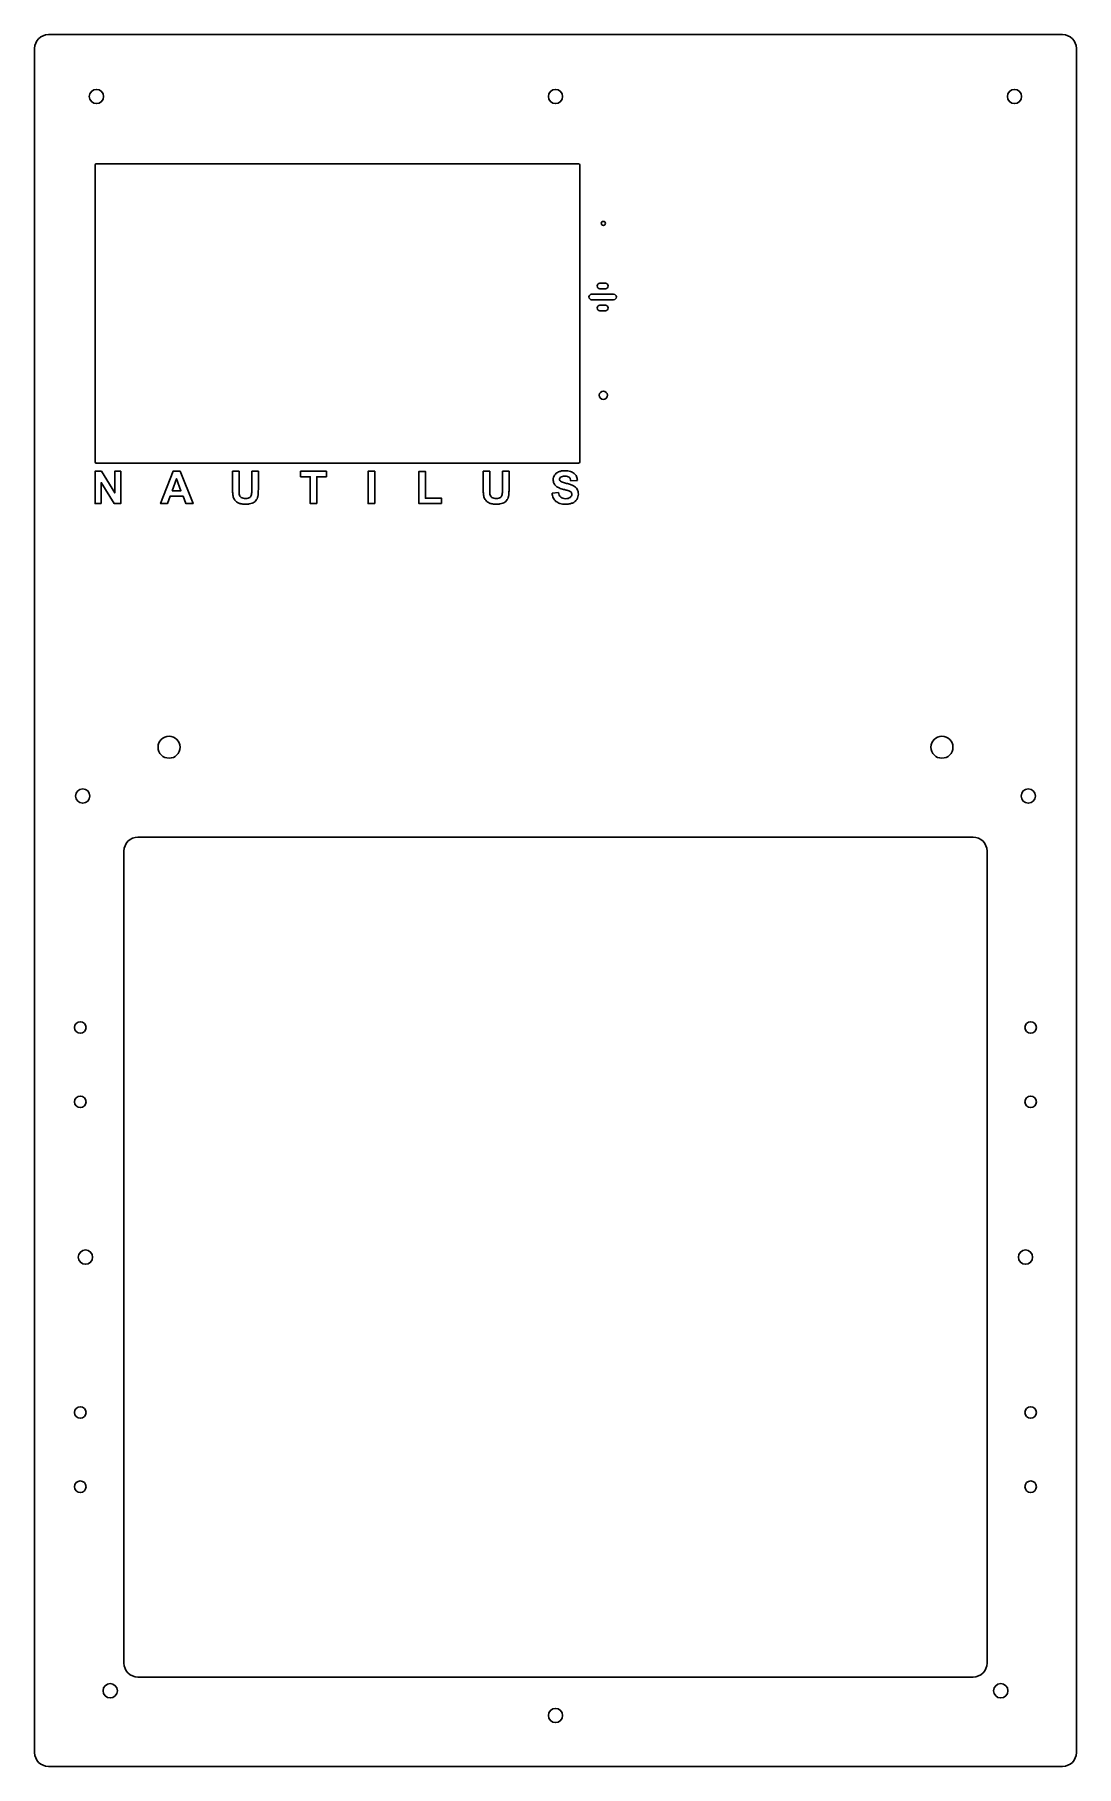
# Model space of a CAD drawing. Header units: millimetres. Extents: x -190 to 189, y -324 to 305.
import ezdxf

# ---------------------------------------------------------------- set-up
doc = ezdxf.new("R2010")
doc.units = ezdxf.units.MM
doc.layers.get('0').update_dxf_attribs({"linetype": 'CONTINUOUS'})

msp = doc.modelspace()

# ---------------------------------------------------------------- linework, layer by layer
for p, q in [((184.49, 305.4), (-184.5, 305.4)), ((-189.5, 300.4), (-189.5, -319.4)), ((189.49, -319.4), (189.49, 300.4)), ((-167.1, 258.4), (8.4, 258.4)), ((-167.5, 150), (-167.5, 258)), ((8.8, 258), (8.8, 150)), ((8.4, 149.6), (-167.1, 149.6)), ((-117.51, 146.62), (-117.51, 140.33)), ((-115.13, 146.62), (-117.51, 146.62)), ((-117.51, 140.33), (-117.51, 146.62)), ((-117.51, 146.62), (-115.13, 146.62)), ((-117.51, 146.62), (-117.51, 140.33)), ((-115.13, 146.62), (-117.51, 146.62)), ((-117.51, 146.62), (-117.51, 140.33)), ((-115.13, 146.62), (-117.51, 146.62)), ((-117.51, 146.62), (-117.51, 140.33)), ((-115.13, 146.62), (-117.51, 146.62)), ((-117.51, 146.62), (-117.51, 140.33)), ((-115.13, 146.62), (-117.51, 146.62)), ((-117.51, 146.62), (-117.51, 140.33)), ((-115.13, 146.62), (-117.51, 146.62)), ((-115.13, 140.24), (-115.13, 146.62)), ((-115.13, 146.62), (-115.13, 140.24)), ((-115.13, 140.24), (-115.13, 146.62)), ((-115.13, 140.24), (-115.13, 146.62)), ((-115.13, 140.24), (-115.13, 146.62)), ((-115.13, 140.24), (-115.13, 146.62)), ((-115.13, 140.24), (-115.13, 146.62)), ((-108.11, 146.62), (-110.49, 146.62)), ((-110.49, 146.62), (-110.49, 140.1)), ((-110.49, 140.1), (-110.49, 146.62)), ((-110.49, 146.62), (-108.11, 146.62)), ((-108.11, 146.62), (-110.49, 146.62)), ((-110.49, 146.62), (-110.49, 140.1)), ((-108.11, 146.62), (-110.49, 146.62)), ((-110.49, 146.62), (-110.49, 140.1)), ((-108.11, 146.62), (-110.49, 146.62)), ((-110.49, 146.62), (-110.49, 140.1)), ((-108.11, 146.62), (-110.49, 146.62)), ((-110.49, 146.62), (-110.49, 140.1)), ((-108.11, 146.62), (-110.49, 146.62)), ((-110.49, 146.62), (-110.49, 140.1)), ((-108.11, 140.43), (-108.11, 146.62)), ((-108.11, 146.62), (-108.11, 140.43)), ((-108.11, 140.43), (-108.11, 146.62)), ((-108.11, 140.43), (-108.11, 146.62)), ((-108.11, 140.43), (-108.11, 146.62)), ((-108.11, 140.43), (-108.11, 146.62)), ((-108.11, 140.43), (-108.11, 146.62)), ((-26.3, 146.62), (-26.3, 140.33)), ((-23.92, 146.62), (-26.3, 146.62)), ((-26.3, 140.33), (-26.3, 146.62)), ((-26.3, 146.62), (-23.92, 146.62)), ((-26.3, 146.62), (-26.3, 140.33)), ((-23.92, 146.62), (-26.3, 146.62)), ((-26.3, 146.62), (-26.3, 140.33)), ((-23.92, 146.62), (-26.3, 146.62)), ((-26.3, 146.62), (-26.3, 140.33)), ((-23.92, 146.62), (-26.3, 146.62)), ((-26.3, 146.62), (-26.3, 140.33)), ((-23.92, 146.62), (-26.3, 146.62)), ((-26.3, 146.62), (-26.3, 140.33)), ((-23.92, 146.62), (-26.3, 146.62)), ((-23.92, 140.24), (-23.92, 146.62)), ((-23.92, 146.62), (-23.92, 140.24)), ((-23.92, 140.24), (-23.92, 146.62)), ((-23.92, 140.24), (-23.92, 146.62)), ((-23.92, 140.24), (-23.92, 146.62)), ((-23.92, 140.24), (-23.92, 146.62)), ((-23.92, 140.24), (-23.92, 146.62)), ((-16.9, 146.62), (-19.28, 146.62)), ((-19.28, 146.62), (-19.28, 140.1)), ((-19.28, 140.1), (-19.28, 146.62)), ((-19.28, 146.62), (-16.9, 146.62)), ((-16.9, 146.62), (-19.28, 146.62)), ((-19.28, 146.62), (-19.28, 140.1)), ((-16.9, 146.62), (-19.28, 146.62)), ((-19.28, 146.62), (-19.28, 140.1)), ((-16.9, 146.62), (-19.28, 146.62)), ((-19.28, 146.62), (-19.28, 140.1)), ((-16.9, 146.62), (-19.28, 146.62)), ((-19.28, 146.62), (-19.28, 140.1)), ((-16.9, 146.62), (-19.28, 146.62)), ((-19.28, 146.62), (-19.28, 140.1)), ((-16.9, 140.43), (-16.9, 146.62)), ((-16.9, 146.62), (-16.9, 140.43)), ((-16.9, 140.43), (-16.9, 146.62)), ((-16.9, 140.43), (-16.9, 146.62)), ((-16.9, 140.43), (-16.9, 146.62)), ((-16.9, 140.43), (-16.9, 146.62)), ((-16.9, 140.43), (-16.9, 146.62)), ((1.05, 138.9), (-1.27, 138.67)), ((-1.27, 138.67), (1.05, 138.9)), ((1.05, 138.9), (-1.27, 138.67)), ((1.05, 138.9), (-1.27, 138.67)), ((1.05, 138.9), (-1.27, 138.67)), ((1.05, 138.9), (-1.27, 138.67)), ((1.05, 138.9), (-1.27, 138.67)), ((5.6, 143.15), (7.98, 143.25)), ((7.98, 143.25), (5.6, 143.15)), ((5.6, 143.15), (7.98, 143.25)), ((5.6, 143.15), (7.98, 143.25)), ((5.6, 143.15), (7.98, 143.25)), ((5.6, 143.15), (7.98, 143.25)), ((5.6, 143.15), (7.98, 143.25)), ((-184.5, -324.4), (184.49, -324.4))]:
    msp.add_line(p, q)
for points in [[(16.15, 213), (18.15, 213, 1), (18.15, 215), (16.15, 215, 1)], [(13.15, 209), (21.15, 209, 0.414214), (22.15, 210, 0.414214), (21.15, 211), (13.15, 211, 0.414214), (12.15, 210, 0.414214)], [(16.15, 205), (18.15, 205, 1), (18.15, 207), (16.15, 207, 1)], [(-157, 8.5, -0.414214), (-152, 13.5), (151.99, 13.5, -0.414214), (156.99, 8.5), (156.99, -286.9, -0.414214), (151.99, -291.9), (-152, -291.9, -0.414214), (-157, -286.9)]]:
    msp.add_lwpolyline(points, format="xyb", close=True)
for points in [[(-165.28, 134.83), (-167.49, 134.83), (-167.49, 146.62), (-165.17, 146.62), (-160.35, 138.75), (-160.35, 146.62), (-158.14, 146.62), (-158.14, 134.83), (-160.53, 134.83), (-165.28, 142.52)], [(-165.28, 134.83), (-165.28, 142.52), (-160.53, 134.83), (-158.14, 134.83), (-158.14, 146.62), (-160.35, 146.62), (-160.35, 138.75), (-165.17, 146.62), (-167.49, 146.62), (-167.49, 134.83)], [(-165.28, 134.83), (-167.49, 134.83), (-167.49, 146.62), (-165.17, 146.62), (-160.35, 138.75), (-160.35, 146.62), (-158.14, 146.62), (-158.14, 134.83), (-160.53, 134.83), (-165.28, 142.52)], [(-165.28, 134.83), (-167.49, 134.83), (-167.49, 146.62), (-165.17, 146.62), (-160.35, 138.75), (-160.35, 146.62), (-158.14, 146.62), (-158.14, 134.83), (-160.53, 134.83), (-165.28, 142.52)], [(-165.28, 134.83), (-167.49, 134.83), (-167.49, 146.62), (-165.17, 146.62), (-160.35, 138.75), (-160.35, 146.62), (-158.14, 146.62), (-158.14, 134.83), (-160.53, 134.83), (-165.28, 142.52)], [(-165.28, 134.83), (-167.49, 134.83), (-167.49, 146.62), (-165.17, 146.62), (-160.35, 138.75), (-160.35, 146.62), (-158.14, 146.62), (-158.14, 134.83), (-160.53, 134.83), (-165.28, 142.52)], [(-165.28, 134.83), (-167.49, 134.83), (-167.49, 146.62), (-165.17, 146.62), (-160.35, 138.75), (-160.35, 146.62), (-158.14, 146.62), (-158.14, 134.83), (-160.53, 134.83), (-165.28, 142.52)], [(-136.59, 146.62), (-131.87, 134.83), (-134.46, 134.83), (-135.49, 137.51), (-140.2, 137.51), (-141.18, 134.83), (-143.7, 134.83), (-139.11, 146.62)], [(-136.59, 146.62), (-139.11, 146.62), (-143.7, 134.83), (-141.18, 134.83), (-140.2, 137.51), (-135.49, 137.51), (-134.46, 134.83), (-131.87, 134.83)], [(-136.59, 146.62), (-131.87, 134.83), (-134.46, 134.83), (-135.49, 137.51), (-140.2, 137.51), (-141.18, 134.83), (-143.7, 134.83), (-139.11, 146.62)], [(-136.59, 146.62), (-131.87, 134.83), (-134.46, 134.83), (-135.49, 137.51), (-140.2, 137.51), (-141.18, 134.83), (-143.7, 134.83), (-139.11, 146.62)], [(-136.59, 146.62), (-131.87, 134.83), (-134.46, 134.83), (-135.49, 137.51), (-140.2, 137.51), (-141.18, 134.83), (-143.7, 134.83), (-139.11, 146.62)], [(-136.59, 146.62), (-131.87, 134.83), (-134.46, 134.83), (-135.49, 137.51), (-140.2, 137.51), (-141.18, 134.83), (-143.7, 134.83), (-139.11, 146.62)], [(-136.59, 146.62), (-131.87, 134.83), (-134.46, 134.83), (-135.49, 137.51), (-140.2, 137.51), (-141.18, 134.83), (-143.7, 134.83), (-139.11, 146.62)], [(-86.84, 134.83), (-89.22, 134.83), (-89.22, 144.63), (-92.72, 144.63), (-92.72, 146.62), (-83.35, 146.62), (-83.35, 144.63), (-86.84, 144.63)], [(-86.84, 134.83), (-86.84, 144.63), (-83.35, 144.63), (-83.35, 146.62), (-92.72, 146.62), (-92.72, 144.63), (-89.22, 144.63), (-89.22, 134.83)], [(-86.84, 134.83), (-89.22, 134.83), (-89.22, 144.63), (-92.72, 144.63), (-92.72, 146.62), (-83.35, 146.62), (-83.35, 144.63), (-86.84, 144.63)], [(-86.84, 134.83), (-89.22, 134.83), (-89.22, 144.63), (-92.72, 144.63), (-92.72, 146.62), (-83.35, 146.62), (-83.35, 144.63), (-86.84, 144.63)], [(-86.84, 134.83), (-89.22, 134.83), (-89.22, 144.63), (-92.72, 144.63), (-92.72, 146.62), (-83.35, 146.62), (-83.35, 144.63), (-86.84, 144.63)], [(-86.84, 134.83), (-89.22, 134.83), (-89.22, 144.63), (-92.72, 144.63), (-92.72, 146.62), (-83.35, 146.62), (-83.35, 144.63), (-86.84, 144.63)], [(-86.84, 134.83), (-89.22, 134.83), (-89.22, 144.63), (-92.72, 144.63), (-92.72, 146.62), (-83.35, 146.62), (-83.35, 144.63), (-86.84, 144.63)], [(-65.77, 134.83), (-68.16, 134.83), (-68.16, 146.62), (-65.77, 146.62)], [(-65.77, 134.83), (-65.77, 146.62), (-68.16, 146.62), (-68.16, 134.83)], [(-65.77, 134.83), (-68.16, 134.83), (-68.16, 146.62), (-65.77, 146.62)], [(-65.77, 134.83), (-68.16, 134.83), (-68.16, 146.62), (-65.77, 146.62)], [(-65.77, 134.83), (-68.16, 134.83), (-68.16, 146.62), (-65.77, 146.62)], [(-65.77, 134.83), (-68.16, 134.83), (-68.16, 146.62), (-65.77, 146.62)], [(-65.77, 134.83), (-68.16, 134.83), (-68.16, 146.62), (-65.77, 146.62)], [(-41.42, 134.83), (-49.72, 134.83), (-49.72, 146.53), (-47.33, 146.53), (-47.33, 136.82), (-41.42, 136.82)], [(-41.42, 134.83), (-41.42, 136.82), (-47.33, 136.82), (-47.33, 146.53), (-49.72, 146.53), (-49.72, 134.83)], [(-41.42, 134.83), (-49.72, 134.83), (-49.72, 146.53), (-47.33, 146.53), (-47.33, 136.82), (-41.42, 136.82)], [(-41.42, 134.83), (-49.72, 134.83), (-49.72, 146.53), (-47.33, 146.53), (-47.33, 136.82), (-41.42, 136.82)], [(-41.42, 134.83), (-49.72, 134.83), (-49.72, 146.53), (-47.33, 146.53), (-47.33, 136.82), (-41.42, 136.82)], [(-41.42, 134.83), (-49.72, 134.83), (-49.72, 146.53), (-47.33, 146.53), (-47.33, 136.82), (-41.42, 136.82)], [(-41.42, 134.83), (-49.72, 134.83), (-49.72, 146.53), (-47.33, 146.53), (-47.33, 136.82), (-41.42, 136.82)], [(-139.47, 139.5), (-136.25, 139.5), (-137.88, 143.87)], [(-139.47, 139.5), (-136.25, 139.5), (-137.88, 143.87)], [(-139.47, 139.5), (-136.25, 139.5), (-137.88, 143.87)], [(-139.47, 139.5), (-136.25, 139.5), (-137.88, 143.87)], [(-139.47, 139.5), (-136.25, 139.5), (-137.88, 143.87)], [(-139.47, 139.5), (-136.25, 139.5), (-137.88, 143.87)]]:
    msp.add_lwpolyline(points, close=True)
for centre, radius in [((-167, 282.9), 2.6), ((0, 282.9), 2.6), ((166.99, 282.9), 2.6), ((17.4, 236.75), 0.75), ((17.4, 174.25), 1.5), ((-140.58, 46.25), 4), ((140.57, 46.25), 4), ((-172, 28.5), 2.6), ((171.99, 28.5), 2.6), ((-172.88, -55.7), 2.1), ((172.87, -55.7), 2.1), ((-172.88, -82.7), 2.1), ((172.87, -82.7), 2.1), ((-171, -139.2), 2.6), ((170.99, -139.2), 2.6), ((-172.88, -195.7), 2.1), ((172.87, -195.7), 2.1), ((-172.88, -222.7), 2.1), ((172.87, -222.7), 2.1), ((-162, -296.9), 2.6), ((161.99, -296.9), 2.6), ((0, -305.9), 2.6)]:
    msp.add_circle(centre, radius)
for centre, radius, start, end in [((-184.5, 300.4), 5, 90, 180), ((184.49, 300.4), 5, 0, 90), ((-167.1, 258), 0.4, 90, 180), ((8.4, 258), 0.4, 0, 90), ((-167.1, 150), 0.4, 180, 270), ((8.4, 150), 0.4, -90, 0), ((-184.5, -319.4), 5, 180, 270), ((184.49, -319.4), 5, -90, 0)]:
    msp.add_arc(centre, radius, start, end)
for points, knots in [([(-0.84, 143.54), (-0.82, 143.83), (-0.78, 144.43), (-0.48, 144.96), (-0.33, 145.22)], [0, 0, 0, 0, 0.0880853, 0.1779772, 0.1779772, 0.1779772, 0.1779772]), ([(-0.84, 143.54), (-0.82, 143.83), (-0.78, 144.43), (-0.48, 144.96), (-0.33, 145.22)], [0, 0, 0, 0, 0.0880853, 0.1779772, 0.1779772, 0.1779772, 0.1779772]), ([(-0.84, 143.54), (-0.82, 143.83), (-0.78, 144.43), (-0.48, 144.96), (-0.33, 145.22)], [0, 0, 0, 0, 0.0880853, 0.1779772, 0.1779772, 0.1779772, 0.1779772]), ([(-0.84, 143.54), (-0.82, 143.83), (-0.78, 144.43), (-0.48, 144.96), (-0.33, 145.22)], [0, 0, 0, 0, 0.0880853, 0.1779772, 0.1779772, 0.1779772, 0.1779772]), ([(-0.84, 143.54), (-0.82, 143.83), (-0.78, 144.43), (-0.48, 144.96), (-0.33, 145.22)], [0, 0, 0, 0, 0.0880853, 0.1779772, 0.1779772, 0.1779772, 0.1779772]), ([(-0.84, 143.54), (-0.82, 143.83), (-0.78, 144.43), (-0.48, 144.96), (-0.33, 145.22)], [0, 0, 0, 0, 0.0880853, 0.1779772, 0.1779772, 0.1779772, 0.1779772]), ([(-0.84, 143.54), (-0.82, 143.83), (-0.78, 144.43), (-0.48, 144.96), (-0.33, 145.22)], [0, 0, 0, 0, 0.0880853, 0.1779772, 0.1779772, 0.1779772, 0.1779772]), ([(-0.33, 145.22), (-0.14, 145.47), (0.26, 145.98), (0.84, 146.27), (1.14, 146.41)], [0, 0, 0, 0, 0.0930266, 0.1916913, 0.1916913, 0.1916913, 0.1916913]), ([(-0.33, 145.22), (-0.14, 145.47), (0.26, 145.98), (0.84, 146.27), (1.14, 146.41)], [0, 0, 0, 0, 0.0930266, 0.1916913, 0.1916913, 0.1916913, 0.1916913]), ([(-0.33, 145.22), (-0.14, 145.47), (0.26, 145.98), (0.84, 146.27), (1.14, 146.41)], [0, 0, 0, 0, 0.0930266, 0.1916913, 0.1916913, 0.1916913, 0.1916913]), ([(-0.33, 145.22), (-0.14, 145.47), (0.26, 145.98), (0.84, 146.27), (1.14, 146.41)], [0, 0, 0, 0, 0.0930266, 0.1916913, 0.1916913, 0.1916913, 0.1916913]), ([(-0.33, 145.22), (-0.14, 145.47), (0.26, 145.98), (0.84, 146.27), (1.14, 146.41)], [0, 0, 0, 0, 0.0930266, 0.1916913, 0.1916913, 0.1916913, 0.1916913]), ([(-0.33, 145.22), (-0.14, 145.47), (0.26, 145.98), (0.84, 146.27), (1.14, 146.41)], [0, 0, 0, 0, 0.0930266, 0.1916913, 0.1916913, 0.1916913, 0.1916913]), ([(-0.33, 145.22), (-0.14, 145.47), (0.26, 145.98), (0.84, 146.27), (1.14, 146.41)], [0, 0, 0, 0, 0.0930266, 0.1916913, 0.1916913, 0.1916913, 0.1916913]), ([(1.14, 146.41), (1.49, 146.53), (2.24, 146.79), (3.03, 146.81), (3.46, 146.82)], [0, 0, 0, 0, 0.1104252, 0.2367994, 0.2367994, 0.2367994, 0.2367994]), ([(1.14, 146.41), (1.49, 146.53), (2.24, 146.79), (3.03, 146.81), (3.46, 146.82)], [0, 0, 0, 0, 0.1104252, 0.2367994, 0.2367994, 0.2367994, 0.2367994]), ([(1.14, 146.41), (1.49, 146.53), (2.24, 146.79), (3.03, 146.81), (3.46, 146.82)], [0, 0, 0, 0, 0.1104252, 0.2367994, 0.2367994, 0.2367994, 0.2367994]), ([(1.14, 146.41), (1.49, 146.53), (2.24, 146.79), (3.03, 146.81), (3.46, 146.82)], [0, 0, 0, 0, 0.1104252, 0.2367994, 0.2367994, 0.2367994, 0.2367994]), ([(1.14, 146.41), (1.49, 146.53), (2.24, 146.79), (3.03, 146.81), (3.46, 146.82)], [0, 0, 0, 0, 0.1104252, 0.2367994, 0.2367994, 0.2367994, 0.2367994]), ([(1.14, 146.41), (1.49, 146.53), (2.24, 146.79), (3.03, 146.81), (3.46, 146.82)], [0, 0, 0, 0, 0.1104252, 0.2367994, 0.2367994, 0.2367994, 0.2367994]), ([(1.14, 146.41), (1.49, 146.53), (2.24, 146.79), (3.03, 146.81), (3.46, 146.82)], [0, 0, 0, 0, 0.1104252, 0.2367994, 0.2367994, 0.2367994, 0.2367994]), ([(3.46, 146.82), (4.13, 146.8), (5.33, 146.77), (6.35, 146.13), (6.8, 145.85)], [0, 0, 0, 0, 0.1960306, 0.3535824, 0.3535824, 0.3535824, 0.3535824]), ([(3.46, 146.82), (4.13, 146.8), (5.33, 146.77), (6.35, 146.13), (6.8, 145.85)], [0, 0, 0, 0, 0.1960306, 0.3535824, 0.3535824, 0.3535824, 0.3535824]), ([(3.46, 146.82), (4.13, 146.8), (5.33, 146.77), (6.35, 146.13), (6.8, 145.85)], [0, 0, 0, 0, 0.1960306, 0.3535824, 0.3535824, 0.3535824, 0.3535824]), ([(3.46, 146.82), (4.13, 146.8), (5.33, 146.77), (6.35, 146.13), (6.8, 145.85)], [0, 0, 0, 0, 0.1960306, 0.3535824, 0.3535824, 0.3535824, 0.3535824]), ([(3.46, 146.82), (4.13, 146.8), (5.33, 146.77), (6.35, 146.13), (6.8, 145.85)], [0, 0, 0, 0, 0.1960306, 0.3535824, 0.3535824, 0.3535824, 0.3535824]), ([(3.46, 146.82), (4.13, 146.8), (5.33, 146.77), (6.35, 146.13), (6.8, 145.85)], [0, 0, 0, 0, 0.1960306, 0.3535824, 0.3535824, 0.3535824, 0.3535824]), ([(3.46, 146.82), (4.13, 146.8), (5.33, 146.77), (6.35, 146.13), (6.8, 145.85)], [0, 0, 0, 0, 0.1960306, 0.3535824, 0.3535824, 0.3535824, 0.3535824]), ([(6.8, 145.85), (7.13, 145.49), (7.81, 144.76), (7.92, 143.76), (7.98, 143.25)], [0, 0, 0, 0, 0.1422027, 0.2918855, 0.2918855, 0.2918855, 0.2918855]), ([(6.8, 145.85), (7.13, 145.49), (7.81, 144.76), (7.92, 143.76), (7.98, 143.25)], [0, 0, 0, 0, 0.1422027, 0.2918855, 0.2918855, 0.2918855, 0.2918855]), ([(6.8, 145.85), (7.13, 145.49), (7.81, 144.76), (7.92, 143.76), (7.98, 143.25)], [0, 0, 0, 0, 0.1422027, 0.2918855, 0.2918855, 0.2918855, 0.2918855]), ([(6.8, 145.85), (7.13, 145.49), (7.81, 144.76), (7.92, 143.76), (7.98, 143.25)], [0, 0, 0, 0, 0.1422027, 0.2918855, 0.2918855, 0.2918855, 0.2918855]), ([(6.8, 145.85), (7.13, 145.49), (7.81, 144.76), (7.92, 143.76), (7.98, 143.25)], [0, 0, 0, 0, 0.1422027, 0.2918855, 0.2918855, 0.2918855, 0.2918855]), ([(6.8, 145.85), (7.13, 145.49), (7.81, 144.76), (7.92, 143.76), (7.98, 143.25)], [0, 0, 0, 0, 0.1422027, 0.2918855, 0.2918855, 0.2918855, 0.2918855]), ([(6.8, 145.85), (7.13, 145.49), (7.81, 144.76), (7.92, 143.76), (7.98, 143.25)], [0, 0, 0, 0, 0.1422027, 0.2918855, 0.2918855, 0.2918855, 0.2918855]), ([(-117.28, 137.34), (-117.34, 137.76), (-117.5, 138.75), (-117.51, 139.75), (-117.51, 140.33)], [0, 0, 0, 0, 0.1266685, 0.3004734, 0.3004734, 0.3004734, 0.3004734]), ([(-117.28, 137.34), (-117.34, 137.76), (-117.5, 138.75), (-117.51, 139.75), (-117.51, 140.33)], [0, 0, 0, 0, 0.1266685, 0.3004734, 0.3004734, 0.3004734, 0.3004734]), ([(-117.28, 137.34), (-117.34, 137.76), (-117.5, 138.75), (-117.51, 139.75), (-117.51, 140.33)], [0, 0, 0, 0, 0.1266685, 0.3004734, 0.3004734, 0.3004734, 0.3004734]), ([(-117.28, 137.34), (-117.34, 137.76), (-117.5, 138.75), (-117.51, 139.75), (-117.51, 140.33)], [0, 0, 0, 0, 0.1266685, 0.3004734, 0.3004734, 0.3004734, 0.3004734]), ([(-117.28, 137.34), (-117.34, 137.76), (-117.5, 138.75), (-117.51, 139.75), (-117.51, 140.33)], [0, 0, 0, 0, 0.1266685, 0.3004734, 0.3004734, 0.3004734, 0.3004734]), ([(-117.28, 137.34), (-117.34, 137.76), (-117.5, 138.75), (-117.51, 139.75), (-117.51, 140.33)], [0, 0, 0, 0, 0.1266685, 0.3004734, 0.3004734, 0.3004734, 0.3004734]), ([(-117.28, 137.34), (-117.34, 137.76), (-117.5, 138.75), (-117.51, 139.75), (-117.51, 140.33)], [0, 0, 0, 0, 0.1266685, 0.3004734, 0.3004734, 0.3004734, 0.3004734]), ([(-115.13, 140.24), (-115.13, 139.82), (-115.13, 139.16), (-115.07, 138.51), (-115.04, 138.27)], [0, 0, 0, 0, 0.1252736, 0.1973543, 0.1973543, 0.1973543, 0.1973543]), ([(-115.13, 140.24), (-115.13, 139.82), (-115.13, 139.16), (-115.07, 138.51), (-115.04, 138.27)], [0, 0, 0, 0, 0.1252736, 0.1973543, 0.1973543, 0.1973543, 0.1973543]), ([(-115.13, 140.24), (-115.13, 139.82), (-115.13, 139.16), (-115.07, 138.51), (-115.04, 138.27)], [0, 0, 0, 0, 0.1252736, 0.1973543, 0.1973543, 0.1973543, 0.1973543]), ([(-115.13, 140.24), (-115.13, 139.82), (-115.13, 139.16), (-115.07, 138.51), (-115.04, 138.27)], [0, 0, 0, 0, 0.1252736, 0.1973543, 0.1973543, 0.1973543, 0.1973543]), ([(-115.13, 140.24), (-115.13, 139.82), (-115.13, 139.16), (-115.07, 138.51), (-115.04, 138.27)], [0, 0, 0, 0, 0.1252736, 0.1973543, 0.1973543, 0.1973543, 0.1973543]), ([(-115.13, 140.24), (-115.13, 139.82), (-115.13, 139.16), (-115.07, 138.51), (-115.04, 138.27)], [0, 0, 0, 0, 0.1252736, 0.1973543, 0.1973543, 0.1973543, 0.1973543]), ([(-115.13, 140.24), (-115.13, 139.82), (-115.13, 139.16), (-115.07, 138.51), (-115.04, 138.27)], [0, 0, 0, 0, 0.1252736, 0.1973543, 0.1973543, 0.1973543, 0.1973543]), ([(-110.59, 138.1), (-110.56, 138.37), (-110.49, 139.03), (-110.49, 139.7), (-110.49, 140.1)], [0, 0, 0, 0, 0.0806012, 0.2006564, 0.2006564, 0.2006564, 0.2006564]), ([(-110.59, 138.1), (-110.56, 138.37), (-110.49, 139.03), (-110.49, 139.7), (-110.49, 140.1)], [0, 0, 0, 0, 0.0806012, 0.2006564, 0.2006564, 0.2006564, 0.2006564]), ([(-110.59, 138.1), (-110.56, 138.37), (-110.49, 139.03), (-110.49, 139.7), (-110.49, 140.1)], [0, 0, 0, 0, 0.0806012, 0.2006564, 0.2006564, 0.2006564, 0.2006564]), ([(-110.59, 138.1), (-110.56, 138.37), (-110.49, 139.03), (-110.49, 139.7), (-110.49, 140.1)], [0, 0, 0, 0, 0.0806012, 0.2006564, 0.2006564, 0.2006564, 0.2006564]), ([(-110.59, 138.1), (-110.56, 138.37), (-110.49, 139.03), (-110.49, 139.7), (-110.49, 140.1)], [0, 0, 0, 0, 0.0806012, 0.2006564, 0.2006564, 0.2006564, 0.2006564]), ([(-110.59, 138.1), (-110.56, 138.37), (-110.49, 139.03), (-110.49, 139.7), (-110.49, 140.1)], [0, 0, 0, 0, 0.0806012, 0.2006564, 0.2006564, 0.2006564, 0.2006564]), ([(-110.59, 138.1), (-110.56, 138.37), (-110.49, 139.03), (-110.49, 139.7), (-110.49, 140.1)], [0, 0, 0, 0, 0.0806012, 0.2006564, 0.2006564, 0.2006564, 0.2006564]), ([(-108.11, 140.43), (-108.11, 139.83), (-108.11, 138.82), (-108.25, 137.83), (-108.3, 137.43)], [0, 0, 0, 0, 0.1812101, 0.3009091, 0.3009091, 0.3009091, 0.3009091]), ([(-108.11, 140.43), (-108.11, 139.83), (-108.11, 138.82), (-108.25, 137.83), (-108.3, 137.43)], [0, 0, 0, 0, 0.1812101, 0.3009091, 0.3009091, 0.3009091, 0.3009091]), ([(-108.11, 140.43), (-108.11, 139.83), (-108.11, 138.82), (-108.25, 137.83), (-108.3, 137.43)], [0, 0, 0, 0, 0.1812101, 0.3009091, 0.3009091, 0.3009091, 0.3009091]), ([(-108.11, 140.43), (-108.11, 139.83), (-108.11, 138.82), (-108.25, 137.83), (-108.3, 137.43)], [0, 0, 0, 0, 0.1812101, 0.3009091, 0.3009091, 0.3009091, 0.3009091]), ([(-108.11, 140.43), (-108.11, 139.83), (-108.11, 138.82), (-108.25, 137.83), (-108.3, 137.43)], [0, 0, 0, 0, 0.1812101, 0.3009091, 0.3009091, 0.3009091, 0.3009091]), ([(-108.11, 140.43), (-108.11, 139.83), (-108.11, 138.82), (-108.25, 137.83), (-108.3, 137.43)], [0, 0, 0, 0, 0.1812101, 0.3009091, 0.3009091, 0.3009091, 0.3009091]), ([(-108.11, 140.43), (-108.11, 139.83), (-108.11, 138.82), (-108.25, 137.83), (-108.3, 137.43)], [0, 0, 0, 0, 0.1812101, 0.3009091, 0.3009091, 0.3009091, 0.3009091]), ([(-26.07, 137.34), (-26.14, 137.76), (-26.3, 138.75), (-26.3, 139.75), (-26.3, 140.33)], [0, 0, 0, 0, 0.1266685, 0.3004734, 0.3004734, 0.3004734, 0.3004734]), ([(-26.07, 137.34), (-26.14, 137.76), (-26.3, 138.75), (-26.3, 139.75), (-26.3, 140.33)], [0, 0, 0, 0, 0.1266685, 0.3004734, 0.3004734, 0.3004734, 0.3004734]), ([(-26.07, 137.34), (-26.14, 137.76), (-26.3, 138.75), (-26.3, 139.75), (-26.3, 140.33)], [0, 0, 0, 0, 0.1266685, 0.3004734, 0.3004734, 0.3004734, 0.3004734]), ([(-26.07, 137.34), (-26.14, 137.76), (-26.3, 138.75), (-26.3, 139.75), (-26.3, 140.33)], [0, 0, 0, 0, 0.1266685, 0.3004734, 0.3004734, 0.3004734, 0.3004734]), ([(-26.07, 137.34), (-26.14, 137.76), (-26.3, 138.75), (-26.3, 139.75), (-26.3, 140.33)], [0, 0, 0, 0, 0.1266685, 0.3004734, 0.3004734, 0.3004734, 0.3004734]), ([(-26.07, 137.34), (-26.14, 137.76), (-26.3, 138.75), (-26.3, 139.75), (-26.3, 140.33)], [0, 0, 0, 0, 0.1266685, 0.3004734, 0.3004734, 0.3004734, 0.3004734]), ([(-26.07, 137.34), (-26.14, 137.76), (-26.3, 138.75), (-26.3, 139.75), (-26.3, 140.33)], [0, 0, 0, 0, 0.1266685, 0.3004734, 0.3004734, 0.3004734, 0.3004734]), ([(-23.92, 140.24), (-23.93, 139.82), (-23.93, 139.16), (-23.86, 138.51), (-23.84, 138.27)], [0, 0, 0, 0, 0.1252736, 0.1973543, 0.1973543, 0.1973543, 0.1973543]), ([(-23.92, 140.24), (-23.93, 139.82), (-23.93, 139.16), (-23.86, 138.51), (-23.84, 138.27)], [0, 0, 0, 0, 0.1252736, 0.1973543, 0.1973543, 0.1973543, 0.1973543]), ([(-23.92, 140.24), (-23.93, 139.82), (-23.93, 139.16), (-23.86, 138.51), (-23.84, 138.27)], [0, 0, 0, 0, 0.1252736, 0.1973543, 0.1973543, 0.1973543, 0.1973543]), ([(-23.92, 140.24), (-23.93, 139.82), (-23.93, 139.16), (-23.86, 138.51), (-23.84, 138.27)], [0, 0, 0, 0, 0.1252736, 0.1973543, 0.1973543, 0.1973543, 0.1973543]), ([(-23.92, 140.24), (-23.93, 139.82), (-23.93, 139.16), (-23.86, 138.51), (-23.84, 138.27)], [0, 0, 0, 0, 0.1252736, 0.1973543, 0.1973543, 0.1973543, 0.1973543]), ([(-23.92, 140.24), (-23.93, 139.82), (-23.93, 139.16), (-23.86, 138.51), (-23.84, 138.27)], [0, 0, 0, 0, 0.1252736, 0.1973543, 0.1973543, 0.1973543, 0.1973543]), ([(-23.92, 140.24), (-23.93, 139.82), (-23.93, 139.16), (-23.86, 138.51), (-23.84, 138.27)], [0, 0, 0, 0, 0.1252736, 0.1973543, 0.1973543, 0.1973543, 0.1973543]), ([(-19.39, 138.1), (-19.36, 138.37), (-19.28, 139.03), (-19.28, 139.7), (-19.28, 140.1)], [0, 0, 0, 0, 0.0806012, 0.2006564, 0.2006564, 0.2006564, 0.2006564]), ([(-19.39, 138.1), (-19.36, 138.37), (-19.28, 139.03), (-19.28, 139.7), (-19.28, 140.1)], [0, 0, 0, 0, 0.0806012, 0.2006564, 0.2006564, 0.2006564, 0.2006564]), ([(-19.39, 138.1), (-19.36, 138.37), (-19.28, 139.03), (-19.28, 139.7), (-19.28, 140.1)], [0, 0, 0, 0, 0.0806012, 0.2006564, 0.2006564, 0.2006564, 0.2006564]), ([(-19.39, 138.1), (-19.36, 138.37), (-19.28, 139.03), (-19.28, 139.7), (-19.28, 140.1)], [0, 0, 0, 0, 0.0806012, 0.2006564, 0.2006564, 0.2006564, 0.2006564]), ([(-19.39, 138.1), (-19.36, 138.37), (-19.28, 139.03), (-19.28, 139.7), (-19.28, 140.1)], [0, 0, 0, 0, 0.0806012, 0.2006564, 0.2006564, 0.2006564, 0.2006564]), ([(-19.39, 138.1), (-19.36, 138.37), (-19.28, 139.03), (-19.28, 139.7), (-19.28, 140.1)], [0, 0, 0, 0, 0.0806012, 0.2006564, 0.2006564, 0.2006564, 0.2006564]), ([(-19.39, 138.1), (-19.36, 138.37), (-19.28, 139.03), (-19.28, 139.7), (-19.28, 140.1)], [0, 0, 0, 0, 0.0806012, 0.2006564, 0.2006564, 0.2006564, 0.2006564]), ([(-16.9, 140.43), (-16.9, 139.83), (-16.9, 138.82), (-17.04, 137.83), (-17.1, 137.43)], [0, 0, 0, 0, 0.1812101, 0.3009091, 0.3009091, 0.3009091, 0.3009091]), ([(-16.9, 140.43), (-16.9, 139.83), (-16.9, 138.82), (-17.04, 137.83), (-17.1, 137.43)], [0, 0, 0, 0, 0.1812101, 0.3009091, 0.3009091, 0.3009091, 0.3009091]), ([(-16.9, 140.43), (-16.9, 139.83), (-16.9, 138.82), (-17.04, 137.83), (-17.1, 137.43)], [0, 0, 0, 0, 0.1812101, 0.3009091, 0.3009091, 0.3009091, 0.3009091]), ([(-16.9, 140.43), (-16.9, 139.83), (-16.9, 138.82), (-17.04, 137.83), (-17.1, 137.43)], [0, 0, 0, 0, 0.1812101, 0.3009091, 0.3009091, 0.3009091, 0.3009091]), ([(-16.9, 140.43), (-16.9, 139.83), (-16.9, 138.82), (-17.04, 137.83), (-17.1, 137.43)], [0, 0, 0, 0, 0.1812101, 0.3009091, 0.3009091, 0.3009091, 0.3009091]), ([(-16.9, 140.43), (-16.9, 139.83), (-16.9, 138.82), (-17.04, 137.83), (-17.1, 137.43)], [0, 0, 0, 0, 0.1812101, 0.3009091, 0.3009091, 0.3009091, 0.3009091]), ([(-16.9, 140.43), (-16.9, 139.83), (-16.9, 138.82), (-17.04, 137.83), (-17.1, 137.43)], [0, 0, 0, 0, 0.1812101, 0.3009091, 0.3009091, 0.3009091, 0.3009091]), ([(0.16, 135.66), (-0.2, 136.06), (-0.97, 136.92), (-1.17, 138.06), (-1.27, 138.67)], [0, 0, 0, 0, 0.1589904, 0.3395457, 0.3395457, 0.3395457, 0.3395457]), ([(0.16, 135.66), (-0.2, 136.06), (-0.97, 136.92), (-1.17, 138.06), (-1.27, 138.67)], [0, 0, 0, 0, 0.1589904, 0.3395457, 0.3395457, 0.3395457, 0.3395457]), ([(0.16, 135.66), (-0.2, 136.06), (-0.97, 136.92), (-1.17, 138.06), (-1.27, 138.67)], [0, 0, 0, 0, 0.1589904, 0.3395457, 0.3395457, 0.3395457, 0.3395457]), ([(0.16, 135.66), (-0.2, 136.06), (-0.97, 136.92), (-1.17, 138.06), (-1.27, 138.67)], [0, 0, 0, 0, 0.1589904, 0.3395457, 0.3395457, 0.3395457, 0.3395457]), ([(0.16, 135.66), (-0.2, 136.06), (-0.97, 136.92), (-1.17, 138.06), (-1.27, 138.67)], [0, 0, 0, 0, 0.1589904, 0.3395457, 0.3395457, 0.3395457, 0.3395457]), ([(0.16, 135.66), (-0.2, 136.06), (-0.97, 136.92), (-1.17, 138.06), (-1.27, 138.67)], [0, 0, 0, 0, 0.1589904, 0.3395457, 0.3395457, 0.3395457, 0.3395457]), ([(0.16, 135.66), (-0.2, 136.06), (-0.97, 136.92), (-1.17, 138.06), (-1.27, 138.67)], [0, 0, 0, 0, 0.1589904, 0.3395457, 0.3395457, 0.3395457, 0.3395457]), ([(0.24, 141.16), (-0.07, 141.5), (-0.7, 142.17), (-0.8, 143.08), (-0.84, 143.54)], [0, 0, 0, 0, 0.1352275, 0.267321, 0.267321, 0.267321, 0.267321]), ([(0.24, 141.16), (-0.07, 141.5), (-0.7, 142.17), (-0.8, 143.08), (-0.84, 143.54)], [0, 0, 0, 0, 0.1352275, 0.267321, 0.267321, 0.267321, 0.267321]), ([(0.24, 141.16), (-0.07, 141.5), (-0.7, 142.17), (-0.8, 143.08), (-0.84, 143.54)], [0, 0, 0, 0, 0.1352275, 0.267321, 0.267321, 0.267321, 0.267321]), ([(0.24, 141.16), (-0.07, 141.5), (-0.7, 142.17), (-0.8, 143.08), (-0.84, 143.54)], [0, 0, 0, 0, 0.1352275, 0.267321, 0.267321, 0.267321, 0.267321]), ([(0.24, 141.16), (-0.07, 141.5), (-0.7, 142.17), (-0.8, 143.08), (-0.84, 143.54)], [0, 0, 0, 0, 0.1352275, 0.267321, 0.267321, 0.267321, 0.267321]), ([(0.24, 141.16), (-0.07, 141.5), (-0.7, 142.17), (-0.8, 143.08), (-0.84, 143.54)], [0, 0, 0, 0, 0.1352275, 0.267321, 0.267321, 0.267321, 0.267321]), ([(0.24, 141.16), (-0.07, 141.5), (-0.7, 142.17), (-0.8, 143.08), (-0.84, 143.54)], [0, 0, 0, 0, 0.1352275, 0.267321, 0.267321, 0.267321, 0.267321]), ([(2.93, 140), (2.37, 140.14), (1.41, 140.38), (0.59, 140.93), (0.24, 141.16)], [0, 0, 0, 0, 0.1712204, 0.2946917, 0.2946917, 0.2946917, 0.2946917]), ([(2.93, 140), (2.37, 140.14), (1.41, 140.38), (0.59, 140.93), (0.24, 141.16)], [0, 0, 0, 0, 0.1712204, 0.2946917, 0.2946917, 0.2946917, 0.2946917]), ([(2.93, 140), (2.37, 140.14), (1.41, 140.38), (0.59, 140.93), (0.24, 141.16)], [0, 0, 0, 0, 0.1712204, 0.2946917, 0.2946917, 0.2946917, 0.2946917]), ([(2.93, 140), (2.37, 140.14), (1.41, 140.38), (0.59, 140.93), (0.24, 141.16)], [0, 0, 0, 0, 0.1712204, 0.2946917, 0.2946917, 0.2946917, 0.2946917]), ([(2.93, 140), (2.37, 140.14), (1.41, 140.38), (0.59, 140.93), (0.24, 141.16)], [0, 0, 0, 0, 0.1712204, 0.2946917, 0.2946917, 0.2946917, 0.2946917]), ([(2.93, 140), (2.37, 140.14), (1.41, 140.38), (0.59, 140.93), (0.24, 141.16)], [0, 0, 0, 0, 0.1712204, 0.2946917, 0.2946917, 0.2946917, 0.2946917]), ([(2.93, 140), (2.37, 140.14), (1.41, 140.38), (0.59, 140.93), (0.24, 141.16)], [0, 0, 0, 0, 0.1712204, 0.2946917, 0.2946917, 0.2946917, 0.2946917]), ([(1.05, 138.9), (1.12, 138.54), (1.26, 137.9), (1.7, 137.41), (1.89, 137.18)], [0, 0, 0, 0, 0.1059699, 0.1940102, 0.1940102, 0.1940102, 0.1940102]), ([(1.05, 138.9), (1.12, 138.54), (1.26, 137.9), (1.7, 137.41), (1.89, 137.18)], [0, 0, 0, 0, 0.1059699, 0.1940102, 0.1940102, 0.1940102, 0.1940102]), ([(1.05, 138.9), (1.12, 138.54), (1.26, 137.9), (1.7, 137.41), (1.89, 137.18)], [0, 0, 0, 0, 0.1059699, 0.1940102, 0.1940102, 0.1940102, 0.1940102]), ([(1.05, 138.9), (1.12, 138.54), (1.26, 137.9), (1.7, 137.41), (1.89, 137.18)], [0, 0, 0, 0, 0.1059699, 0.1940102, 0.1940102, 0.1940102, 0.1940102]), ([(1.05, 138.9), (1.12, 138.54), (1.26, 137.9), (1.7, 137.41), (1.89, 137.18)], [0, 0, 0, 0, 0.1059699, 0.1940102, 0.1940102, 0.1940102, 0.1940102]), ([(1.05, 138.9), (1.12, 138.54), (1.26, 137.9), (1.7, 137.41), (1.89, 137.18)], [0, 0, 0, 0, 0.1059699, 0.1940102, 0.1940102, 0.1940102, 0.1940102]), ([(1.05, 138.9), (1.12, 138.54), (1.26, 137.9), (1.7, 137.41), (1.89, 137.18)], [0, 0, 0, 0, 0.1059699, 0.1940102, 0.1940102, 0.1940102, 0.1940102]), ([(1.81, 144.43), (1.7, 144.33), (1.48, 144.13), (1.45, 143.84), (1.43, 143.7)], [0, 0, 0, 0, 0.04272641, 0.08501092, 0.08501092, 0.08501092, 0.08501092]), ([(1.81, 144.43), (1.7, 144.33), (1.48, 144.13), (1.45, 143.84), (1.43, 143.7)], [0, 0, 0, 0, 0.04272641, 0.08501092, 0.08501092, 0.08501092, 0.08501092]), ([(1.81, 144.43), (1.7, 144.33), (1.48, 144.13), (1.45, 143.84), (1.43, 143.7)], [0, 0, 0, 0, 0.04272641, 0.08501092, 0.08501092, 0.08501092, 0.08501092]), ([(1.81, 144.43), (1.7, 144.33), (1.48, 144.13), (1.45, 143.84), (1.43, 143.7)], [0, 0, 0, 0, 0.04272641, 0.08501092, 0.08501092, 0.08501092, 0.08501092]), ([(1.81, 144.43), (1.7, 144.33), (1.48, 144.13), (1.45, 143.84), (1.43, 143.7)], [0, 0, 0, 0, 0.04272641, 0.08501092, 0.08501092, 0.08501092, 0.08501092]), ([(1.81, 144.43), (1.7, 144.33), (1.48, 144.13), (1.45, 143.84), (1.43, 143.7)], [0, 0, 0, 0, 0.04272641, 0.08501092, 0.08501092, 0.08501092, 0.08501092]), ([(1.81, 144.43), (1.7, 144.33), (1.48, 144.13), (1.45, 143.84), (1.43, 143.7)], [0, 0, 0, 0, 0.04272641, 0.08501092, 0.08501092, 0.08501092, 0.08501092]), ([(1.43, 143.7), (1.45, 143.56), (1.48, 143.28), (1.68, 143.08), (1.79, 142.98)], [0, 0, 0, 0, 0.03979825, 0.08196762, 0.08196762, 0.08196762, 0.08196762]), ([(1.43, 143.7), (1.45, 143.56), (1.48, 143.28), (1.68, 143.08), (1.79, 142.98)], [0, 0, 0, 0, 0.03979825, 0.08196762, 0.08196762, 0.08196762, 0.08196762]), ([(1.43, 143.7), (1.45, 143.56), (1.48, 143.28), (1.68, 143.08), (1.79, 142.98)], [0, 0, 0, 0, 0.03979825, 0.08196762, 0.08196762, 0.08196762, 0.08196762]), ([(1.43, 143.7), (1.45, 143.56), (1.48, 143.28), (1.68, 143.08), (1.79, 142.98)], [0, 0, 0, 0, 0.03979825, 0.08196762, 0.08196762, 0.08196762, 0.08196762]), ([(1.43, 143.7), (1.45, 143.56), (1.48, 143.28), (1.68, 143.08), (1.79, 142.98)], [0, 0, 0, 0, 0.03979825, 0.08196762, 0.08196762, 0.08196762, 0.08196762]), ([(1.43, 143.7), (1.45, 143.56), (1.48, 143.28), (1.68, 143.08), (1.79, 142.98)], [0, 0, 0, 0, 0.03979825, 0.08196762, 0.08196762, 0.08196762, 0.08196762]), ([(1.43, 143.7), (1.45, 143.56), (1.48, 143.28), (1.68, 143.08), (1.79, 142.98)], [0, 0, 0, 0, 0.03979825, 0.08196762, 0.08196762, 0.08196762, 0.08196762]), ([(1.79, 142.98), (2.04, 142.84), (2.73, 142.47), (3.49, 142.3), (3.97, 142.19)], [0, 0, 0, 0, 0.0863163, 0.2334557, 0.2334557, 0.2334557, 0.2334557]), ([(1.79, 142.98), (2.04, 142.84), (2.73, 142.47), (3.49, 142.3), (3.97, 142.19)], [0, 0, 0, 0, 0.0863163, 0.2334557, 0.2334557, 0.2334557, 0.2334557]), ([(1.79, 142.98), (2.04, 142.84), (2.73, 142.47), (3.49, 142.3), (3.97, 142.19)], [0, 0, 0, 0, 0.0863163, 0.2334557, 0.2334557, 0.2334557, 0.2334557]), ([(1.79, 142.98), (2.04, 142.84), (2.73, 142.47), (3.49, 142.3), (3.97, 142.19)], [0, 0, 0, 0, 0.0863163, 0.2334557, 0.2334557, 0.2334557, 0.2334557]), ([(1.79, 142.98), (2.04, 142.84), (2.73, 142.47), (3.49, 142.3), (3.97, 142.19)], [0, 0, 0, 0, 0.0863163, 0.2334557, 0.2334557, 0.2334557, 0.2334557]), ([(1.79, 142.98), (2.04, 142.84), (2.73, 142.47), (3.49, 142.3), (3.97, 142.19)], [0, 0, 0, 0, 0.0863163, 0.2334557, 0.2334557, 0.2334557, 0.2334557]), ([(1.79, 142.98), (2.04, 142.84), (2.73, 142.47), (3.49, 142.3), (3.97, 142.19)], [0, 0, 0, 0, 0.0863163, 0.2334557, 0.2334557, 0.2334557, 0.2334557]), ([(3.43, 144.85), (3.12, 144.84), (2.54, 144.83), (2.04, 144.55), (1.81, 144.43)], [0, 0, 0, 0, 0.0930954, 0.1700176, 0.1700176, 0.1700176, 0.1700176]), ([(3.43, 144.85), (3.12, 144.84), (2.54, 144.83), (2.04, 144.55), (1.81, 144.43)], [0, 0, 0, 0, 0.0930954, 0.1700176, 0.1700176, 0.1700176, 0.1700176]), ([(3.43, 144.85), (3.12, 144.84), (2.54, 144.83), (2.04, 144.55), (1.81, 144.43)], [0, 0, 0, 0, 0.0930954, 0.1700176, 0.1700176, 0.1700176, 0.1700176]), ([(3.43, 144.85), (3.12, 144.84), (2.54, 144.83), (2.04, 144.55), (1.81, 144.43)], [0, 0, 0, 0, 0.0930954, 0.1700176, 0.1700176, 0.1700176, 0.1700176]), ([(3.43, 144.85), (3.12, 144.84), (2.54, 144.83), (2.04, 144.55), (1.81, 144.43)], [0, 0, 0, 0, 0.0930954, 0.1700176, 0.1700176, 0.1700176, 0.1700176]), ([(3.43, 144.85), (3.12, 144.84), (2.54, 144.83), (2.04, 144.55), (1.81, 144.43)], [0, 0, 0, 0, 0.0930954, 0.1700176, 0.1700176, 0.1700176, 0.1700176]), ([(3.43, 144.85), (3.12, 144.84), (2.54, 144.83), (2.04, 144.55), (1.81, 144.43)], [0, 0, 0, 0, 0.0930954, 0.1700176, 0.1700176, 0.1700176, 0.1700176]), ([(4.83, 139.48), (4.61, 139.55), (3.98, 139.74), (3.34, 139.9), (2.93, 140)], [0, 0, 0, 0, 0.0714449, 0.1974486, 0.1974486, 0.1974486, 0.1974486]), ([(4.83, 139.48), (4.61, 139.55), (3.98, 139.74), (3.34, 139.9), (2.93, 140)], [0, 0, 0, 0, 0.0714449, 0.1974486, 0.1974486, 0.1974486, 0.1974486]), ([(4.83, 139.48), (4.61, 139.55), (3.98, 139.74), (3.34, 139.9), (2.93, 140)], [0, 0, 0, 0, 0.0714449, 0.1974486, 0.1974486, 0.1974486, 0.1974486]), ([(4.83, 139.48), (4.61, 139.55), (3.98, 139.74), (3.34, 139.9), (2.93, 140)], [0, 0, 0, 0, 0.0714449, 0.1974486, 0.1974486, 0.1974486, 0.1974486]), ([(4.83, 139.48), (4.61, 139.55), (3.98, 139.74), (3.34, 139.9), (2.93, 140)], [0, 0, 0, 0, 0.0714449, 0.1974486, 0.1974486, 0.1974486, 0.1974486]), ([(4.83, 139.48), (4.61, 139.55), (3.98, 139.74), (3.34, 139.9), (2.93, 140)], [0, 0, 0, 0, 0.0714449, 0.1974486, 0.1974486, 0.1974486, 0.1974486]), ([(4.83, 139.48), (4.61, 139.55), (3.98, 139.74), (3.34, 139.9), (2.93, 140)], [0, 0, 0, 0, 0.0714449, 0.1974486, 0.1974486, 0.1974486, 0.1974486]), ([(4.94, 144.46), (4.74, 144.57), (4.27, 144.83), (3.74, 144.85), (3.43, 144.85)], [0, 0, 0, 0, 0.069561, 0.1580815, 0.1580815, 0.1580815, 0.1580815]), ([(4.94, 144.46), (4.74, 144.57), (4.27, 144.83), (3.74, 144.85), (3.43, 144.85)], [0, 0, 0, 0, 0.069561, 0.1580815, 0.1580815, 0.1580815, 0.1580815]), ([(4.94, 144.46), (4.74, 144.57), (4.27, 144.83), (3.74, 144.85), (3.43, 144.85)], [0, 0, 0, 0, 0.069561, 0.1580815, 0.1580815, 0.1580815, 0.1580815]), ([(4.94, 144.46), (4.74, 144.57), (4.27, 144.83), (3.74, 144.85), (3.43, 144.85)], [0, 0, 0, 0, 0.069561, 0.1580815, 0.1580815, 0.1580815, 0.1580815]), ([(4.94, 144.46), (4.74, 144.57), (4.27, 144.83), (3.74, 144.85), (3.43, 144.85)], [0, 0, 0, 0, 0.069561, 0.1580815, 0.1580815, 0.1580815, 0.1580815]), ([(4.94, 144.46), (4.74, 144.57), (4.27, 144.83), (3.74, 144.85), (3.43, 144.85)], [0, 0, 0, 0, 0.069561, 0.1580815, 0.1580815, 0.1580815, 0.1580815]), ([(4.94, 144.46), (4.74, 144.57), (4.27, 144.83), (3.74, 144.85), (3.43, 144.85)], [0, 0, 0, 0, 0.069561, 0.1580815, 0.1580815, 0.1580815, 0.1580815]), ([(3.97, 142.19), (4.48, 142.07), (5.36, 141.86), (6.19, 141.5), (6.54, 141.34)], [0, 0, 0, 0, 0.1567424, 0.2710422, 0.2710422, 0.2710422, 0.2710422]), ([(3.97, 142.19), (4.48, 142.07), (5.36, 141.86), (6.19, 141.5), (6.54, 141.34)], [0, 0, 0, 0, 0.1567424, 0.2710422, 0.2710422, 0.2710422, 0.2710422]), ([(3.97, 142.19), (4.48, 142.07), (5.36, 141.86), (6.19, 141.5), (6.54, 141.34)], [0, 0, 0, 0, 0.1567424, 0.2710422, 0.2710422, 0.2710422, 0.2710422]), ([(3.97, 142.19), (4.48, 142.07), (5.36, 141.86), (6.19, 141.5), (6.54, 141.34)], [0, 0, 0, 0, 0.1567424, 0.2710422, 0.2710422, 0.2710422, 0.2710422]), ([(3.97, 142.19), (4.48, 142.07), (5.36, 141.86), (6.19, 141.5), (6.54, 141.34)], [0, 0, 0, 0, 0.1567424, 0.2710422, 0.2710422, 0.2710422, 0.2710422]), ([(3.97, 142.19), (4.48, 142.07), (5.36, 141.86), (6.19, 141.5), (6.54, 141.34)], [0, 0, 0, 0, 0.1567424, 0.2710422, 0.2710422, 0.2710422, 0.2710422]), ([(3.97, 142.19), (4.48, 142.07), (5.36, 141.86), (6.19, 141.5), (6.54, 141.34)], [0, 0, 0, 0, 0.1567424, 0.2710422, 0.2710422, 0.2710422, 0.2710422]), ([(5.69, 138.97), (5.58, 139.07), (5.33, 139.3), (5.01, 139.42), (4.83, 139.48)], [0, 0, 0, 0, 0.0434406, 0.1005291, 0.1005291, 0.1005291, 0.1005291]), ([(5.69, 138.97), (5.58, 139.07), (5.33, 139.3), (5.01, 139.42), (4.83, 139.48)], [0, 0, 0, 0, 0.0434406, 0.1005291, 0.1005291, 0.1005291, 0.1005291]), ([(5.69, 138.97), (5.58, 139.07), (5.33, 139.3), (5.01, 139.42), (4.83, 139.48)], [0, 0, 0, 0, 0.0434406, 0.1005291, 0.1005291, 0.1005291, 0.1005291]), ([(5.69, 138.97), (5.58, 139.07), (5.33, 139.3), (5.01, 139.42), (4.83, 139.48)], [0, 0, 0, 0, 0.0434406, 0.1005291, 0.1005291, 0.1005291, 0.1005291]), ([(5.69, 138.97), (5.58, 139.07), (5.33, 139.3), (5.01, 139.42), (4.83, 139.48)], [0, 0, 0, 0, 0.0434406, 0.1005291, 0.1005291, 0.1005291, 0.1005291]), ([(5.69, 138.97), (5.58, 139.07), (5.33, 139.3), (5.01, 139.42), (4.83, 139.48)], [0, 0, 0, 0, 0.0434406, 0.1005291, 0.1005291, 0.1005291, 0.1005291]), ([(5.69, 138.97), (5.58, 139.07), (5.33, 139.3), (5.01, 139.42), (4.83, 139.48)], [0, 0, 0, 0, 0.0434406, 0.1005291, 0.1005291, 0.1005291, 0.1005291]), ([(5.6, 143.15), (5.54, 143.42), (5.44, 143.92), (5.1, 144.29), (4.94, 144.46)], [0, 0, 0, 0, 0.0817192, 0.14871, 0.14871, 0.14871, 0.14871]), ([(5.6, 143.15), (5.54, 143.42), (5.44, 143.92), (5.1, 144.29), (4.94, 144.46)], [0, 0, 0, 0, 0.0817192, 0.14871, 0.14871, 0.14871, 0.14871]), ([(5.6, 143.15), (5.54, 143.42), (5.44, 143.92), (5.1, 144.29), (4.94, 144.46)], [0, 0, 0, 0, 0.0817192, 0.14871, 0.14871, 0.14871, 0.14871]), ([(5.6, 143.15), (5.54, 143.42), (5.44, 143.92), (5.1, 144.29), (4.94, 144.46)], [0, 0, 0, 0, 0.0817192, 0.14871, 0.14871, 0.14871, 0.14871]), ([(5.6, 143.15), (5.54, 143.42), (5.44, 143.92), (5.1, 144.29), (4.94, 144.46)], [0, 0, 0, 0, 0.0817192, 0.14871, 0.14871, 0.14871, 0.14871]), ([(5.6, 143.15), (5.54, 143.42), (5.44, 143.92), (5.1, 144.29), (4.94, 144.46)], [0, 0, 0, 0, 0.0817192, 0.14871, 0.14871, 0.14871, 0.14871]), ([(5.6, 143.15), (5.54, 143.42), (5.44, 143.92), (5.1, 144.29), (4.94, 144.46)], [0, 0, 0, 0, 0.0817192, 0.14871, 0.14871, 0.14871, 0.14871]), ([(5.94, 138.26), (5.93, 138.39), (5.91, 138.65), (5.76, 138.87), (5.69, 138.97)], [0, 0, 0, 0, 0.0391848, 0.07650375, 0.07650375, 0.07650375, 0.07650375]), ([(5.94, 138.26), (5.93, 138.39), (5.91, 138.65), (5.76, 138.87), (5.69, 138.97)], [0, 0, 0, 0, 0.0391848, 0.07650375, 0.07650375, 0.07650375, 0.07650375]), ([(5.94, 138.26), (5.93, 138.39), (5.91, 138.65), (5.76, 138.87), (5.69, 138.97)], [0, 0, 0, 0, 0.0391848, 0.07650375, 0.07650375, 0.07650375, 0.07650375]), ([(5.94, 138.26), (5.93, 138.39), (5.91, 138.65), (5.76, 138.87), (5.69, 138.97)], [0, 0, 0, 0, 0.0391848, 0.07650375, 0.07650375, 0.07650375, 0.07650375]), ([(5.94, 138.26), (5.93, 138.39), (5.91, 138.65), (5.76, 138.87), (5.69, 138.97)], [0, 0, 0, 0, 0.0391848, 0.07650375, 0.07650375, 0.07650375, 0.07650375]), ([(5.94, 138.26), (5.93, 138.39), (5.91, 138.65), (5.76, 138.87), (5.69, 138.97)], [0, 0, 0, 0, 0.0391848, 0.07650375, 0.07650375, 0.07650375, 0.07650375]), ([(5.94, 138.26), (5.93, 138.39), (5.91, 138.65), (5.76, 138.87), (5.69, 138.97)], [0, 0, 0, 0, 0.0391848, 0.07650375, 0.07650375, 0.07650375, 0.07650375]), ([(6.54, 141.34), (6.8, 141.19), (7.32, 140.87), (7.67, 140.39), (7.85, 140.15)], [0, 0, 0, 0, 0.0905234, 0.1786387, 0.1786387, 0.1786387, 0.1786387]), ([(6.54, 141.34), (6.8, 141.19), (7.32, 140.87), (7.67, 140.39), (7.85, 140.15)], [0, 0, 0, 0, 0.0905234, 0.1786387, 0.1786387, 0.1786387, 0.1786387]), ([(6.54, 141.34), (6.8, 141.19), (7.32, 140.87), (7.67, 140.39), (7.85, 140.15)], [0, 0, 0, 0, 0.0905234, 0.1786387, 0.1786387, 0.1786387, 0.1786387]), ([(6.54, 141.34), (6.8, 141.19), (7.32, 140.87), (7.67, 140.39), (7.85, 140.15)], [0, 0, 0, 0, 0.0905234, 0.1786387, 0.1786387, 0.1786387, 0.1786387]), ([(6.54, 141.34), (6.8, 141.19), (7.32, 140.87), (7.67, 140.39), (7.85, 140.15)], [0, 0, 0, 0, 0.0905234, 0.1786387, 0.1786387, 0.1786387, 0.1786387]), ([(6.54, 141.34), (6.8, 141.19), (7.32, 140.87), (7.67, 140.39), (7.85, 140.15)], [0, 0, 0, 0, 0.0905234, 0.1786387, 0.1786387, 0.1786387, 0.1786387]), ([(6.54, 141.34), (6.8, 141.19), (7.32, 140.87), (7.67, 140.39), (7.85, 140.15)], [0, 0, 0, 0, 0.0905234, 0.1786387, 0.1786387, 0.1786387, 0.1786387]), ([(7.85, 140.15), (7.98, 139.87), (8.27, 139.28), (8.3, 138.62), (8.32, 138.27)], [0, 0, 0, 0, 0.0919803, 0.1954875, 0.1954875, 0.1954875, 0.1954875]), ([(7.85, 140.15), (7.98, 139.87), (8.27, 139.28), (8.3, 138.62), (8.32, 138.27)], [0, 0, 0, 0, 0.0919803, 0.1954875, 0.1954875, 0.1954875, 0.1954875]), ([(7.85, 140.15), (7.98, 139.87), (8.27, 139.28), (8.3, 138.62), (8.32, 138.27)], [0, 0, 0, 0, 0.0919803, 0.1954875, 0.1954875, 0.1954875, 0.1954875]), ([(7.85, 140.15), (7.98, 139.87), (8.27, 139.28), (8.3, 138.62), (8.32, 138.27)], [0, 0, 0, 0, 0.0919803, 0.1954875, 0.1954875, 0.1954875, 0.1954875]), ([(7.85, 140.15), (7.98, 139.87), (8.27, 139.28), (8.3, 138.62), (8.32, 138.27)], [0, 0, 0, 0, 0.0919803, 0.1954875, 0.1954875, 0.1954875, 0.1954875]), ([(7.85, 140.15), (7.98, 139.87), (8.27, 139.28), (8.3, 138.62), (8.32, 138.27)], [0, 0, 0, 0, 0.0919803, 0.1954875, 0.1954875, 0.1954875, 0.1954875]), ([(7.85, 140.15), (7.98, 139.87), (8.27, 139.28), (8.3, 138.62), (8.32, 138.27)], [0, 0, 0, 0, 0.0919803, 0.1954875, 0.1954875, 0.1954875, 0.1954875]), ([(-116.61, 136.04), (-116.76, 136.24), (-117.06, 136.64), (-117.21, 137.11), (-117.28, 137.34)], [0, 0, 0, 0, 0.0764219, 0.1476984, 0.1476984, 0.1476984, 0.1476984]), ([(-116.61, 136.04), (-116.76, 136.24), (-117.06, 136.64), (-117.21, 137.11), (-117.28, 137.34)], [0, 0, 0, 0, 0.0764219, 0.1476984, 0.1476984, 0.1476984, 0.1476984]), ([(-116.61, 136.04), (-116.76, 136.24), (-117.06, 136.64), (-117.21, 137.11), (-117.28, 137.34)], [0, 0, 0, 0, 0.0764219, 0.1476984, 0.1476984, 0.1476984, 0.1476984]), ([(-116.61, 136.04), (-116.76, 136.24), (-117.06, 136.64), (-117.21, 137.11), (-117.28, 137.34)], [0, 0, 0, 0, 0.0764219, 0.1476984, 0.1476984, 0.1476984, 0.1476984]), ([(-116.61, 136.04), (-116.76, 136.24), (-117.06, 136.64), (-117.21, 137.11), (-117.28, 137.34)], [0, 0, 0, 0, 0.0764219, 0.1476984, 0.1476984, 0.1476984, 0.1476984]), ([(-116.61, 136.04), (-116.76, 136.24), (-117.06, 136.64), (-117.21, 137.11), (-117.28, 137.34)], [0, 0, 0, 0, 0.0764219, 0.1476984, 0.1476984, 0.1476984, 0.1476984]), ([(-116.61, 136.04), (-116.76, 136.24), (-117.06, 136.64), (-117.21, 137.11), (-117.28, 137.34)], [0, 0, 0, 0, 0.0764219, 0.1476984, 0.1476984, 0.1476984, 0.1476984]), ([(-115.23, 135.02), (-115.5, 135.16), (-116.02, 135.42), (-116.42, 135.84), (-116.61, 136.04)], [0, 0, 0, 0, 0.0900607, 0.172336, 0.172336, 0.172336, 0.172336]), ([(-115.23, 135.02), (-115.5, 135.16), (-116.02, 135.42), (-116.42, 135.84), (-116.61, 136.04)], [0, 0, 0, 0, 0.0900607, 0.172336, 0.172336, 0.172336, 0.172336]), ([(-115.23, 135.02), (-115.5, 135.16), (-116.02, 135.42), (-116.42, 135.84), (-116.61, 136.04)], [0, 0, 0, 0, 0.0900607, 0.172336, 0.172336, 0.172336, 0.172336]), ([(-115.23, 135.02), (-115.5, 135.16), (-116.02, 135.42), (-116.42, 135.84), (-116.61, 136.04)], [0, 0, 0, 0, 0.0900607, 0.172336, 0.172336, 0.172336, 0.172336]), ([(-115.23, 135.02), (-115.5, 135.16), (-116.02, 135.42), (-116.42, 135.84), (-116.61, 136.04)], [0, 0, 0, 0, 0.0900607, 0.172336, 0.172336, 0.172336, 0.172336]), ([(-115.23, 135.02), (-115.5, 135.16), (-116.02, 135.42), (-116.42, 135.84), (-116.61, 136.04)], [0, 0, 0, 0, 0.0900607, 0.172336, 0.172336, 0.172336, 0.172336]), ([(-115.23, 135.02), (-115.5, 135.16), (-116.02, 135.42), (-116.42, 135.84), (-116.61, 136.04)], [0, 0, 0, 0, 0.0900607, 0.172336, 0.172336, 0.172336, 0.172336]), ([(-112.67, 134.63), (-113.17, 134.64), (-114.04, 134.65), (-114.87, 134.91), (-115.23, 135.02)], [0, 0, 0, 0, 0.148795, 0.2603606, 0.2603606, 0.2603606, 0.2603606]), ([(-112.67, 134.63), (-113.17, 134.64), (-114.04, 134.65), (-114.87, 134.91), (-115.23, 135.02)], [0, 0, 0, 0, 0.148795, 0.2603606, 0.2603606, 0.2603606, 0.2603606]), ([(-112.67, 134.63), (-113.17, 134.64), (-114.04, 134.65), (-114.87, 134.91), (-115.23, 135.02)], [0, 0, 0, 0, 0.148795, 0.2603606, 0.2603606, 0.2603606, 0.2603606]), ([(-112.67, 134.63), (-113.17, 134.64), (-114.04, 134.65), (-114.87, 134.91), (-115.23, 135.02)], [0, 0, 0, 0, 0.148795, 0.2603606, 0.2603606, 0.2603606, 0.2603606]), ([(-112.67, 134.63), (-113.17, 134.64), (-114.04, 134.65), (-114.87, 134.91), (-115.23, 135.02)], [0, 0, 0, 0, 0.148795, 0.2603606, 0.2603606, 0.2603606, 0.2603606]), ([(-112.67, 134.63), (-113.17, 134.64), (-114.04, 134.65), (-114.87, 134.91), (-115.23, 135.02)], [0, 0, 0, 0, 0.148795, 0.2603606, 0.2603606, 0.2603606, 0.2603606]), ([(-112.67, 134.63), (-113.17, 134.64), (-114.04, 134.65), (-114.87, 134.91), (-115.23, 135.02)], [0, 0, 0, 0, 0.148795, 0.2603606, 0.2603606, 0.2603606, 0.2603606]), ([(-115.04, 138.27), (-114.97, 138.04), (-114.84, 137.58), (-114.49, 137.26), (-114.31, 137.11)], [0, 0, 0, 0, 0.0701698, 0.1394618, 0.1394618, 0.1394618, 0.1394618]), ([(-115.04, 138.27), (-114.97, 138.04), (-114.84, 137.58), (-114.49, 137.26), (-114.31, 137.11)], [0, 0, 0, 0, 0.0701698, 0.1394618, 0.1394618, 0.1394618, 0.1394618]), ([(-115.04, 138.27), (-114.97, 138.04), (-114.84, 137.58), (-114.49, 137.26), (-114.31, 137.11)], [0, 0, 0, 0, 0.0701698, 0.1394618, 0.1394618, 0.1394618, 0.1394618]), ([(-115.04, 138.27), (-114.97, 138.04), (-114.84, 137.58), (-114.49, 137.26), (-114.31, 137.11)], [0, 0, 0, 0, 0.0701698, 0.1394618, 0.1394618, 0.1394618, 0.1394618]), ([(-115.04, 138.27), (-114.97, 138.04), (-114.84, 137.58), (-114.49, 137.26), (-114.31, 137.11)], [0, 0, 0, 0, 0.0701698, 0.1394618, 0.1394618, 0.1394618, 0.1394618]), ([(-115.04, 138.27), (-114.97, 138.04), (-114.84, 137.58), (-114.49, 137.26), (-114.31, 137.11)], [0, 0, 0, 0, 0.0701698, 0.1394618, 0.1394618, 0.1394618, 0.1394618]), ([(-115.04, 138.27), (-114.97, 138.04), (-114.84, 137.58), (-114.49, 137.26), (-114.31, 137.11)], [0, 0, 0, 0, 0.0701698, 0.1394618, 0.1394618, 0.1394618, 0.1394618]), ([(-114.31, 137.11), (-114.09, 136.98), (-113.61, 136.7), (-113.04, 136.68), (-112.74, 136.67)], [0, 0, 0, 0, 0.0755786, 0.1654145, 0.1654145, 0.1654145, 0.1654145]), ([(-114.31, 137.11), (-114.09, 136.98), (-113.61, 136.7), (-113.04, 136.68), (-112.74, 136.67)], [0, 0, 0, 0, 0.0755786, 0.1654145, 0.1654145, 0.1654145, 0.1654145]), ([(-114.31, 137.11), (-114.09, 136.98), (-113.61, 136.7), (-113.04, 136.68), (-112.74, 136.67)], [0, 0, 0, 0, 0.0755786, 0.1654145, 0.1654145, 0.1654145, 0.1654145]), ([(-114.31, 137.11), (-114.09, 136.98), (-113.61, 136.7), (-113.04, 136.68), (-112.74, 136.67)], [0, 0, 0, 0, 0.0755786, 0.1654145, 0.1654145, 0.1654145, 0.1654145]), ([(-114.31, 137.11), (-114.09, 136.98), (-113.61, 136.7), (-113.04, 136.68), (-112.74, 136.67)], [0, 0, 0, 0, 0.0755786, 0.1654145, 0.1654145, 0.1654145, 0.1654145]), ([(-114.31, 137.11), (-114.09, 136.98), (-113.61, 136.7), (-113.04, 136.68), (-112.74, 136.67)], [0, 0, 0, 0, 0.0755786, 0.1654145, 0.1654145, 0.1654145, 0.1654145]), ([(-114.31, 137.11), (-114.09, 136.98), (-113.61, 136.7), (-113.04, 136.68), (-112.74, 136.67)], [0, 0, 0, 0, 0.0755786, 0.1654145, 0.1654145, 0.1654145, 0.1654145]), ([(-112.74, 136.67), (-112.44, 136.68), (-111.89, 136.69), (-111.42, 136.96), (-111.21, 137.08)], [0, 0, 0, 0, 0.0894655, 0.1605453, 0.1605453, 0.1605453, 0.1605453]), ([(-112.74, 136.67), (-112.44, 136.68), (-111.89, 136.69), (-111.42, 136.96), (-111.21, 137.08)], [0, 0, 0, 0, 0.0894655, 0.1605453, 0.1605453, 0.1605453, 0.1605453]), ([(-112.74, 136.67), (-112.44, 136.68), (-111.89, 136.69), (-111.42, 136.96), (-111.21, 137.08)], [0, 0, 0, 0, 0.0894655, 0.1605453, 0.1605453, 0.1605453, 0.1605453]), ([(-112.74, 136.67), (-112.44, 136.68), (-111.89, 136.69), (-111.42, 136.96), (-111.21, 137.08)], [0, 0, 0, 0, 0.0894655, 0.1605453, 0.1605453, 0.1605453, 0.1605453]), ([(-112.74, 136.67), (-112.44, 136.68), (-111.89, 136.69), (-111.42, 136.96), (-111.21, 137.08)], [0, 0, 0, 0, 0.0894655, 0.1605453, 0.1605453, 0.1605453, 0.1605453]), ([(-112.74, 136.67), (-112.44, 136.68), (-111.89, 136.69), (-111.42, 136.96), (-111.21, 137.08)], [0, 0, 0, 0, 0.0894655, 0.1605453, 0.1605453, 0.1605453, 0.1605453]), ([(-112.74, 136.67), (-112.44, 136.68), (-111.89, 136.69), (-111.42, 136.96), (-111.21, 137.08)], [0, 0, 0, 0, 0.0894655, 0.1605453, 0.1605453, 0.1605453, 0.1605453]), ([(-110.4, 134.99), (-110.73, 134.89), (-111.47, 134.65), (-112.24, 134.64), (-112.67, 134.63)], [0, 0, 0, 0, 0.1036581, 0.230635, 0.230635, 0.230635, 0.230635]), ([(-110.4, 134.99), (-110.73, 134.89), (-111.47, 134.65), (-112.24, 134.64), (-112.67, 134.63)], [0, 0, 0, 0, 0.1036581, 0.230635, 0.230635, 0.230635, 0.230635]), ([(-110.4, 134.99), (-110.73, 134.89), (-111.47, 134.65), (-112.24, 134.64), (-112.67, 134.63)], [0, 0, 0, 0, 0.1036581, 0.230635, 0.230635, 0.230635, 0.230635]), ([(-110.4, 134.99), (-110.73, 134.89), (-111.47, 134.65), (-112.24, 134.64), (-112.67, 134.63)], [0, 0, 0, 0, 0.1036581, 0.230635, 0.230635, 0.230635, 0.230635]), ([(-110.4, 134.99), (-110.73, 134.89), (-111.47, 134.65), (-112.24, 134.64), (-112.67, 134.63)], [0, 0, 0, 0, 0.1036581, 0.230635, 0.230635, 0.230635, 0.230635]), ([(-110.4, 134.99), (-110.73, 134.89), (-111.47, 134.65), (-112.24, 134.64), (-112.67, 134.63)], [0, 0, 0, 0, 0.1036581, 0.230635, 0.230635, 0.230635, 0.230635]), ([(-110.4, 134.99), (-110.73, 134.89), (-111.47, 134.65), (-112.24, 134.64), (-112.67, 134.63)], [0, 0, 0, 0, 0.1036581, 0.230635, 0.230635, 0.230635, 0.230635]), ([(-111.21, 137.08), (-111.06, 137.23), (-110.76, 137.51), (-110.65, 137.9), (-110.59, 138.1)], [0, 0, 0, 0, 0.0618685, 0.1211904, 0.1211904, 0.1211904, 0.1211904]), ([(-111.21, 137.08), (-111.06, 137.23), (-110.76, 137.51), (-110.65, 137.9), (-110.59, 138.1)], [0, 0, 0, 0, 0.0618685, 0.1211904, 0.1211904, 0.1211904, 0.1211904]), ([(-111.21, 137.08), (-111.06, 137.23), (-110.76, 137.51), (-110.65, 137.9), (-110.59, 138.1)], [0, 0, 0, 0, 0.0618685, 0.1211904, 0.1211904, 0.1211904, 0.1211904]), ([(-111.21, 137.08), (-111.06, 137.23), (-110.76, 137.51), (-110.65, 137.9), (-110.59, 138.1)], [0, 0, 0, 0, 0.0618685, 0.1211904, 0.1211904, 0.1211904, 0.1211904]), ([(-111.21, 137.08), (-111.06, 137.23), (-110.76, 137.51), (-110.65, 137.9), (-110.59, 138.1)], [0, 0, 0, 0, 0.0618685, 0.1211904, 0.1211904, 0.1211904, 0.1211904]), ([(-111.21, 137.08), (-111.06, 137.23), (-110.76, 137.51), (-110.65, 137.9), (-110.59, 138.1)], [0, 0, 0, 0, 0.0618685, 0.1211904, 0.1211904, 0.1211904, 0.1211904]), ([(-111.21, 137.08), (-111.06, 137.23), (-110.76, 137.51), (-110.65, 137.9), (-110.59, 138.1)], [0, 0, 0, 0, 0.0618685, 0.1211904, 0.1211904, 0.1211904, 0.1211904]), ([(-109.01, 135.95), (-109.21, 135.76), (-109.61, 135.35), (-110.13, 135.12), (-110.4, 134.99)], [0, 0, 0, 0, 0.0813028, 0.1699484, 0.1699484, 0.1699484, 0.1699484]), ([(-109.01, 135.95), (-109.21, 135.76), (-109.61, 135.35), (-110.13, 135.12), (-110.4, 134.99)], [0, 0, 0, 0, 0.0813028, 0.1699484, 0.1699484, 0.1699484, 0.1699484]), ([(-109.01, 135.95), (-109.21, 135.76), (-109.61, 135.35), (-110.13, 135.12), (-110.4, 134.99)], [0, 0, 0, 0, 0.0813028, 0.1699484, 0.1699484, 0.1699484, 0.1699484]), ([(-109.01, 135.95), (-109.21, 135.76), (-109.61, 135.35), (-110.13, 135.12), (-110.4, 134.99)], [0, 0, 0, 0, 0.0813028, 0.1699484, 0.1699484, 0.1699484, 0.1699484]), ([(-109.01, 135.95), (-109.21, 135.76), (-109.61, 135.35), (-110.13, 135.12), (-110.4, 134.99)], [0, 0, 0, 0, 0.0813028, 0.1699484, 0.1699484, 0.1699484, 0.1699484]), ([(-109.01, 135.95), (-109.21, 135.76), (-109.61, 135.35), (-110.13, 135.12), (-110.4, 134.99)], [0, 0, 0, 0, 0.0813028, 0.1699484, 0.1699484, 0.1699484, 0.1699484]), ([(-109.01, 135.95), (-109.21, 135.76), (-109.61, 135.35), (-110.13, 135.12), (-110.4, 134.99)], [0, 0, 0, 0, 0.0813028, 0.1699484, 0.1699484, 0.1699484, 0.1699484]), ([(-108.3, 137.43), (-108.38, 137.15), (-108.52, 136.62), (-108.85, 136.17), (-109.01, 135.95)], [0, 0, 0, 0, 0.0853542, 0.1654874, 0.1654874, 0.1654874, 0.1654874]), ([(-108.3, 137.43), (-108.38, 137.15), (-108.52, 136.62), (-108.85, 136.17), (-109.01, 135.95)], [0, 0, 0, 0, 0.0853542, 0.1654874, 0.1654874, 0.1654874, 0.1654874]), ([(-108.3, 137.43), (-108.38, 137.15), (-108.52, 136.62), (-108.85, 136.17), (-109.01, 135.95)], [0, 0, 0, 0, 0.0853542, 0.1654874, 0.1654874, 0.1654874, 0.1654874]), ([(-108.3, 137.43), (-108.38, 137.15), (-108.52, 136.62), (-108.85, 136.17), (-109.01, 135.95)], [0, 0, 0, 0, 0.0853542, 0.1654874, 0.1654874, 0.1654874, 0.1654874]), ([(-108.3, 137.43), (-108.38, 137.15), (-108.52, 136.62), (-108.85, 136.17), (-109.01, 135.95)], [0, 0, 0, 0, 0.0853542, 0.1654874, 0.1654874, 0.1654874, 0.1654874]), ([(-108.3, 137.43), (-108.38, 137.15), (-108.52, 136.62), (-108.85, 136.17), (-109.01, 135.95)], [0, 0, 0, 0, 0.0853542, 0.1654874, 0.1654874, 0.1654874, 0.1654874]), ([(-108.3, 137.43), (-108.38, 137.15), (-108.52, 136.62), (-108.85, 136.17), (-109.01, 135.95)], [0, 0, 0, 0, 0.0853542, 0.1654874, 0.1654874, 0.1654874, 0.1654874]), ([(-25.4, 136.04), (-25.56, 136.24), (-25.85, 136.64), (-26, 137.11), (-26.07, 137.34)], [0, 0, 0, 0, 0.0764222, 0.1476985, 0.1476985, 0.1476985, 0.1476985]), ([(-25.4, 136.04), (-25.56, 136.24), (-25.85, 136.64), (-26, 137.11), (-26.07, 137.34)], [0, 0, 0, 0, 0.0764222, 0.1476985, 0.1476985, 0.1476985, 0.1476985]), ([(-25.4, 136.04), (-25.56, 136.24), (-25.85, 136.64), (-26, 137.11), (-26.07, 137.34)], [0, 0, 0, 0, 0.0764222, 0.1476985, 0.1476985, 0.1476985, 0.1476985]), ([(-25.4, 136.04), (-25.56, 136.24), (-25.85, 136.64), (-26, 137.11), (-26.07, 137.34)], [0, 0, 0, 0, 0.0764222, 0.1476985, 0.1476985, 0.1476985, 0.1476985]), ([(-25.4, 136.04), (-25.56, 136.24), (-25.85, 136.64), (-26, 137.11), (-26.07, 137.34)], [0, 0, 0, 0, 0.0764222, 0.1476985, 0.1476985, 0.1476985, 0.1476985]), ([(-25.4, 136.04), (-25.56, 136.24), (-25.85, 136.64), (-26, 137.11), (-26.07, 137.34)], [0, 0, 0, 0, 0.0764222, 0.1476985, 0.1476985, 0.1476985, 0.1476985]), ([(-25.4, 136.04), (-25.56, 136.24), (-25.85, 136.64), (-26, 137.11), (-26.07, 137.34)], [0, 0, 0, 0, 0.0764222, 0.1476985, 0.1476985, 0.1476985, 0.1476985]), ([(-24.02, 135.02), (-24.3, 135.16), (-24.82, 135.42), (-25.21, 135.84), (-25.4, 136.04)], [0, 0, 0, 0, 0.0900607, 0.1723353, 0.1723353, 0.1723353, 0.1723353]), ([(-24.02, 135.02), (-24.3, 135.16), (-24.82, 135.42), (-25.21, 135.84), (-25.4, 136.04)], [0, 0, 0, 0, 0.0900607, 0.1723353, 0.1723353, 0.1723353, 0.1723353]), ([(-24.02, 135.02), (-24.3, 135.16), (-24.82, 135.42), (-25.21, 135.84), (-25.4, 136.04)], [0, 0, 0, 0, 0.0900607, 0.1723353, 0.1723353, 0.1723353, 0.1723353]), ([(-24.02, 135.02), (-24.3, 135.16), (-24.82, 135.42), (-25.21, 135.84), (-25.4, 136.04)], [0, 0, 0, 0, 0.0900607, 0.1723353, 0.1723353, 0.1723353, 0.1723353]), ([(-24.02, 135.02), (-24.3, 135.16), (-24.82, 135.42), (-25.21, 135.84), (-25.4, 136.04)], [0, 0, 0, 0, 0.0900607, 0.1723353, 0.1723353, 0.1723353, 0.1723353]), ([(-24.02, 135.02), (-24.3, 135.16), (-24.82, 135.42), (-25.21, 135.84), (-25.4, 136.04)], [0, 0, 0, 0, 0.0900607, 0.1723353, 0.1723353, 0.1723353, 0.1723353]), ([(-24.02, 135.02), (-24.3, 135.16), (-24.82, 135.42), (-25.21, 135.84), (-25.4, 136.04)], [0, 0, 0, 0, 0.0900607, 0.1723353, 0.1723353, 0.1723353, 0.1723353]), ([(-21.46, 134.63), (-21.96, 134.64), (-22.84, 134.65), (-23.67, 134.91), (-24.02, 135.02)], [0, 0, 0, 0, 0.1487955, 0.2603611, 0.2603611, 0.2603611, 0.2603611]), ([(-21.46, 134.63), (-21.96, 134.64), (-22.84, 134.65), (-23.67, 134.91), (-24.02, 135.02)], [0, 0, 0, 0, 0.1487955, 0.2603611, 0.2603611, 0.2603611, 0.2603611]), ([(-21.46, 134.63), (-21.96, 134.64), (-22.84, 134.65), (-23.67, 134.91), (-24.02, 135.02)], [0, 0, 0, 0, 0.1487955, 0.2603611, 0.2603611, 0.2603611, 0.2603611]), ([(-21.46, 134.63), (-21.96, 134.64), (-22.84, 134.65), (-23.67, 134.91), (-24.02, 135.02)], [0, 0, 0, 0, 0.1487955, 0.2603611, 0.2603611, 0.2603611, 0.2603611]), ([(-21.46, 134.63), (-21.96, 134.64), (-22.84, 134.65), (-23.67, 134.91), (-24.02, 135.02)], [0, 0, 0, 0, 0.1487955, 0.2603611, 0.2603611, 0.2603611, 0.2603611]), ([(-21.46, 134.63), (-21.96, 134.64), (-22.84, 134.65), (-23.67, 134.91), (-24.02, 135.02)], [0, 0, 0, 0, 0.1487955, 0.2603611, 0.2603611, 0.2603611, 0.2603611]), ([(-21.46, 134.63), (-21.96, 134.64), (-22.84, 134.65), (-23.67, 134.91), (-24.02, 135.02)], [0, 0, 0, 0, 0.1487955, 0.2603611, 0.2603611, 0.2603611, 0.2603611]), ([(-23.84, 138.27), (-23.77, 138.04), (-23.63, 137.58), (-23.28, 137.26), (-23.11, 137.11)], [0, 0, 0, 0, 0.0701698, 0.1394615, 0.1394615, 0.1394615, 0.1394615]), ([(-23.84, 138.27), (-23.77, 138.04), (-23.63, 137.58), (-23.28, 137.26), (-23.11, 137.11)], [0, 0, 0, 0, 0.0701698, 0.1394615, 0.1394615, 0.1394615, 0.1394615]), ([(-23.84, 138.27), (-23.77, 138.04), (-23.63, 137.58), (-23.28, 137.26), (-23.11, 137.11)], [0, 0, 0, 0, 0.0701698, 0.1394615, 0.1394615, 0.1394615, 0.1394615]), ([(-23.84, 138.27), (-23.77, 138.04), (-23.63, 137.58), (-23.28, 137.26), (-23.11, 137.11)], [0, 0, 0, 0, 0.0701698, 0.1394615, 0.1394615, 0.1394615, 0.1394615]), ([(-23.84, 138.27), (-23.77, 138.04), (-23.63, 137.58), (-23.28, 137.26), (-23.11, 137.11)], [0, 0, 0, 0, 0.0701698, 0.1394615, 0.1394615, 0.1394615, 0.1394615]), ([(-23.84, 138.27), (-23.77, 138.04), (-23.63, 137.58), (-23.28, 137.26), (-23.11, 137.11)], [0, 0, 0, 0, 0.0701698, 0.1394615, 0.1394615, 0.1394615, 0.1394615]), ([(-23.84, 138.27), (-23.77, 138.04), (-23.63, 137.58), (-23.28, 137.26), (-23.11, 137.11)], [0, 0, 0, 0, 0.0701698, 0.1394615, 0.1394615, 0.1394615, 0.1394615]), ([(-23.11, 137.11), (-22.89, 136.98), (-22.4, 136.7), (-21.84, 136.68), (-21.54, 136.67)], [0, 0, 0, 0, 0.075579, 0.1654154, 0.1654154, 0.1654154, 0.1654154]), ([(-23.11, 137.11), (-22.89, 136.98), (-22.4, 136.7), (-21.84, 136.68), (-21.54, 136.67)], [0, 0, 0, 0, 0.075579, 0.1654154, 0.1654154, 0.1654154, 0.1654154]), ([(-23.11, 137.11), (-22.89, 136.98), (-22.4, 136.7), (-21.84, 136.68), (-21.54, 136.67)], [0, 0, 0, 0, 0.075579, 0.1654154, 0.1654154, 0.1654154, 0.1654154]), ([(-23.11, 137.11), (-22.89, 136.98), (-22.4, 136.7), (-21.84, 136.68), (-21.54, 136.67)], [0, 0, 0, 0, 0.075579, 0.1654154, 0.1654154, 0.1654154, 0.1654154]), ([(-23.11, 137.11), (-22.89, 136.98), (-22.4, 136.7), (-21.84, 136.68), (-21.54, 136.67)], [0, 0, 0, 0, 0.075579, 0.1654154, 0.1654154, 0.1654154, 0.1654154]), ([(-23.11, 137.11), (-22.89, 136.98), (-22.4, 136.7), (-21.84, 136.68), (-21.54, 136.67)], [0, 0, 0, 0, 0.075579, 0.1654154, 0.1654154, 0.1654154, 0.1654154]), ([(-23.11, 137.11), (-22.89, 136.98), (-22.4, 136.7), (-21.84, 136.68), (-21.54, 136.67)], [0, 0, 0, 0, 0.075579, 0.1654154, 0.1654154, 0.1654154, 0.1654154]), ([(-21.54, 136.67), (-21.23, 136.68), (-20.69, 136.69), (-20.22, 136.96), (-20.01, 137.08)], [0, 0, 0, 0, 0.0894655, 0.1605453, 0.1605453, 0.1605453, 0.1605453]), ([(-21.54, 136.67), (-21.23, 136.68), (-20.69, 136.69), (-20.22, 136.96), (-20.01, 137.08)], [0, 0, 0, 0, 0.0894655, 0.1605453, 0.1605453, 0.1605453, 0.1605453]), ([(-21.54, 136.67), (-21.23, 136.68), (-20.69, 136.69), (-20.22, 136.96), (-20.01, 137.08)], [0, 0, 0, 0, 0.0894655, 0.1605453, 0.1605453, 0.1605453, 0.1605453]), ([(-21.54, 136.67), (-21.23, 136.68), (-20.69, 136.69), (-20.22, 136.96), (-20.01, 137.08)], [0, 0, 0, 0, 0.0894655, 0.1605453, 0.1605453, 0.1605453, 0.1605453]), ([(-21.54, 136.67), (-21.23, 136.68), (-20.69, 136.69), (-20.22, 136.96), (-20.01, 137.08)], [0, 0, 0, 0, 0.0894655, 0.1605453, 0.1605453, 0.1605453, 0.1605453]), ([(-21.54, 136.67), (-21.23, 136.68), (-20.69, 136.69), (-20.22, 136.96), (-20.01, 137.08)], [0, 0, 0, 0, 0.0894655, 0.1605453, 0.1605453, 0.1605453, 0.1605453]), ([(-21.54, 136.67), (-21.23, 136.68), (-20.69, 136.69), (-20.22, 136.96), (-20.01, 137.08)], [0, 0, 0, 0, 0.0894655, 0.1605453, 0.1605453, 0.1605453, 0.1605453]), ([(-19.2, 134.99), (-19.53, 134.89), (-20.26, 134.65), (-21.04, 134.64), (-21.46, 134.63)], [0, 0, 0, 0, 0.1036576, 0.2306345, 0.2306345, 0.2306345, 0.2306345]), ([(-19.2, 134.99), (-19.53, 134.89), (-20.26, 134.65), (-21.04, 134.64), (-21.46, 134.63)], [0, 0, 0, 0, 0.1036576, 0.2306345, 0.2306345, 0.2306345, 0.2306345]), ([(-19.2, 134.99), (-19.53, 134.89), (-20.26, 134.65), (-21.04, 134.64), (-21.46, 134.63)], [0, 0, 0, 0, 0.1036576, 0.2306345, 0.2306345, 0.2306345, 0.2306345]), ([(-19.2, 134.99), (-19.53, 134.89), (-20.26, 134.65), (-21.04, 134.64), (-21.46, 134.63)], [0, 0, 0, 0, 0.1036576, 0.2306345, 0.2306345, 0.2306345, 0.2306345]), ([(-19.2, 134.99), (-19.53, 134.89), (-20.26, 134.65), (-21.04, 134.64), (-21.46, 134.63)], [0, 0, 0, 0, 0.1036576, 0.2306345, 0.2306345, 0.2306345, 0.2306345]), ([(-19.2, 134.99), (-19.53, 134.89), (-20.26, 134.65), (-21.04, 134.64), (-21.46, 134.63)], [0, 0, 0, 0, 0.1036576, 0.2306345, 0.2306345, 0.2306345, 0.2306345]), ([(-19.2, 134.99), (-19.53, 134.89), (-20.26, 134.65), (-21.04, 134.64), (-21.46, 134.63)], [0, 0, 0, 0, 0.1036576, 0.2306345, 0.2306345, 0.2306345, 0.2306345]), ([(-20.01, 137.08), (-19.85, 137.23), (-19.55, 137.51), (-19.44, 137.9), (-19.39, 138.1)], [0, 0, 0, 0, 0.0618681, 0.1211901, 0.1211901, 0.1211901, 0.1211901]), ([(-20.01, 137.08), (-19.85, 137.23), (-19.55, 137.51), (-19.44, 137.9), (-19.39, 138.1)], [0, 0, 0, 0, 0.0618681, 0.1211901, 0.1211901, 0.1211901, 0.1211901]), ([(-20.01, 137.08), (-19.85, 137.23), (-19.55, 137.51), (-19.44, 137.9), (-19.39, 138.1)], [0, 0, 0, 0, 0.0618681, 0.1211901, 0.1211901, 0.1211901, 0.1211901]), ([(-20.01, 137.08), (-19.85, 137.23), (-19.55, 137.51), (-19.44, 137.9), (-19.39, 138.1)], [0, 0, 0, 0, 0.0618681, 0.1211901, 0.1211901, 0.1211901, 0.1211901]), ([(-20.01, 137.08), (-19.85, 137.23), (-19.55, 137.51), (-19.44, 137.9), (-19.39, 138.1)], [0, 0, 0, 0, 0.0618681, 0.1211901, 0.1211901, 0.1211901, 0.1211901]), ([(-20.01, 137.08), (-19.85, 137.23), (-19.55, 137.51), (-19.44, 137.9), (-19.39, 138.1)], [0, 0, 0, 0, 0.0618681, 0.1211901, 0.1211901, 0.1211901, 0.1211901]), ([(-20.01, 137.08), (-19.85, 137.23), (-19.55, 137.51), (-19.44, 137.9), (-19.39, 138.1)], [0, 0, 0, 0, 0.0618681, 0.1211901, 0.1211901, 0.1211901, 0.1211901]), ([(-17.81, 135.95), (-18, 135.76), (-18.41, 135.35), (-18.92, 135.12), (-19.2, 134.99)], [0, 0, 0, 0, 0.0813028, 0.1699484, 0.1699484, 0.1699484, 0.1699484]), ([(-17.81, 135.95), (-18, 135.76), (-18.41, 135.35), (-18.92, 135.12), (-19.2, 134.99)], [0, 0, 0, 0, 0.0813028, 0.1699484, 0.1699484, 0.1699484, 0.1699484]), ([(-17.81, 135.95), (-18, 135.76), (-18.41, 135.35), (-18.92, 135.12), (-19.2, 134.99)], [0, 0, 0, 0, 0.0813028, 0.1699484, 0.1699484, 0.1699484, 0.1699484]), ([(-17.81, 135.95), (-18, 135.76), (-18.41, 135.35), (-18.92, 135.12), (-19.2, 134.99)], [0, 0, 0, 0, 0.0813028, 0.1699484, 0.1699484, 0.1699484, 0.1699484]), ([(-17.81, 135.95), (-18, 135.76), (-18.41, 135.35), (-18.92, 135.12), (-19.2, 134.99)], [0, 0, 0, 0, 0.0813028, 0.1699484, 0.1699484, 0.1699484, 0.1699484]), ([(-17.81, 135.95), (-18, 135.76), (-18.41, 135.35), (-18.92, 135.12), (-19.2, 134.99)], [0, 0, 0, 0, 0.0813028, 0.1699484, 0.1699484, 0.1699484, 0.1699484]), ([(-17.81, 135.95), (-18, 135.76), (-18.41, 135.35), (-18.92, 135.12), (-19.2, 134.99)], [0, 0, 0, 0, 0.0813028, 0.1699484, 0.1699484, 0.1699484, 0.1699484]), ([(-17.1, 137.43), (-17.17, 137.15), (-17.32, 136.62), (-17.65, 136.17), (-17.81, 135.95)], [0, 0, 0, 0, 0.085354, 0.1654877, 0.1654877, 0.1654877, 0.1654877]), ([(-17.1, 137.43), (-17.17, 137.15), (-17.32, 136.62), (-17.65, 136.17), (-17.81, 135.95)], [0, 0, 0, 0, 0.085354, 0.1654877, 0.1654877, 0.1654877, 0.1654877]), ([(-17.1, 137.43), (-17.17, 137.15), (-17.32, 136.62), (-17.65, 136.17), (-17.81, 135.95)], [0, 0, 0, 0, 0.085354, 0.1654877, 0.1654877, 0.1654877, 0.1654877]), ([(-17.1, 137.43), (-17.17, 137.15), (-17.32, 136.62), (-17.65, 136.17), (-17.81, 135.95)], [0, 0, 0, 0, 0.085354, 0.1654877, 0.1654877, 0.1654877, 0.1654877]), ([(-17.1, 137.43), (-17.17, 137.15), (-17.32, 136.62), (-17.65, 136.17), (-17.81, 135.95)], [0, 0, 0, 0, 0.085354, 0.1654877, 0.1654877, 0.1654877, 0.1654877]), ([(-17.1, 137.43), (-17.17, 137.15), (-17.32, 136.62), (-17.65, 136.17), (-17.81, 135.95)], [0, 0, 0, 0, 0.085354, 0.1654877, 0.1654877, 0.1654877, 0.1654877]), ([(-17.1, 137.43), (-17.17, 137.15), (-17.32, 136.62), (-17.65, 136.17), (-17.81, 135.95)], [0, 0, 0, 0, 0.085354, 0.1654877, 0.1654877, 0.1654877, 0.1654877]), ([(3.6, 134.62), (2.92, 134.65), (1.68, 134.69), (0.63, 135.36), (0.16, 135.66)], [0, 0, 0, 0, 0.1993114, 0.3643992, 0.3643992, 0.3643992, 0.3643992]), ([(3.6, 134.62), (2.92, 134.65), (1.68, 134.69), (0.63, 135.36), (0.16, 135.66)], [0, 0, 0, 0, 0.1993114, 0.3643992, 0.3643992, 0.3643992, 0.3643992]), ([(3.6, 134.62), (2.92, 134.65), (1.68, 134.69), (0.63, 135.36), (0.16, 135.66)], [0, 0, 0, 0, 0.1993114, 0.3643992, 0.3643992, 0.3643992, 0.3643992]), ([(3.6, 134.62), (2.92, 134.65), (1.68, 134.69), (0.63, 135.36), (0.16, 135.66)], [0, 0, 0, 0, 0.1993114, 0.3643992, 0.3643992, 0.3643992, 0.3643992]), ([(3.6, 134.62), (2.92, 134.65), (1.68, 134.69), (0.63, 135.36), (0.16, 135.66)], [0, 0, 0, 0, 0.1993114, 0.3643992, 0.3643992, 0.3643992, 0.3643992]), ([(3.6, 134.62), (2.92, 134.65), (1.68, 134.69), (0.63, 135.36), (0.16, 135.66)], [0, 0, 0, 0, 0.1993114, 0.3643992, 0.3643992, 0.3643992, 0.3643992]), ([(3.6, 134.62), (2.92, 134.65), (1.68, 134.69), (0.63, 135.36), (0.16, 135.66)], [0, 0, 0, 0, 0.1993114, 0.3643992, 0.3643992, 0.3643992, 0.3643992]), ([(1.89, 137.18), (2.14, 137.02), (2.66, 136.68), (3.28, 136.65), (3.62, 136.64)], [0, 0, 0, 0, 0.085563, 0.183926, 0.183926, 0.183926, 0.183926]), ([(1.89, 137.18), (2.14, 137.02), (2.66, 136.68), (3.28, 136.65), (3.62, 136.64)], [0, 0, 0, 0, 0.085563, 0.183926, 0.183926, 0.183926, 0.183926]), ([(1.89, 137.18), (2.14, 137.02), (2.66, 136.68), (3.28, 136.65), (3.62, 136.64)], [0, 0, 0, 0, 0.085563, 0.183926, 0.183926, 0.183926, 0.183926]), ([(1.89, 137.18), (2.14, 137.02), (2.66, 136.68), (3.28, 136.65), (3.62, 136.64)], [0, 0, 0, 0, 0.085563, 0.183926, 0.183926, 0.183926, 0.183926]), ([(1.89, 137.18), (2.14, 137.02), (2.66, 136.68), (3.28, 136.65), (3.62, 136.64)], [0, 0, 0, 0, 0.085563, 0.183926, 0.183926, 0.183926, 0.183926]), ([(1.89, 137.18), (2.14, 137.02), (2.66, 136.68), (3.28, 136.65), (3.62, 136.64)], [0, 0, 0, 0, 0.085563, 0.183926, 0.183926, 0.183926, 0.183926]), ([(1.89, 137.18), (2.14, 137.02), (2.66, 136.68), (3.28, 136.65), (3.62, 136.64)], [0, 0, 0, 0, 0.085563, 0.183926, 0.183926, 0.183926, 0.183926]), ([(6.16, 135.06), (5.78, 134.93), (4.95, 134.66), (4.07, 134.64), (3.6, 134.62)], [0, 0, 0, 0, 0.1200234, 0.2613692, 0.2613692, 0.2613692, 0.2613692]), ([(6.16, 135.06), (5.78, 134.93), (4.95, 134.66), (4.07, 134.64), (3.6, 134.62)], [0, 0, 0, 0, 0.1200234, 0.2613692, 0.2613692, 0.2613692, 0.2613692]), ([(6.16, 135.06), (5.78, 134.93), (4.95, 134.66), (4.07, 134.64), (3.6, 134.62)], [0, 0, 0, 0, 0.1200234, 0.2613692, 0.2613692, 0.2613692, 0.2613692]), ([(6.16, 135.06), (5.78, 134.93), (4.95, 134.66), (4.07, 134.64), (3.6, 134.62)], [0, 0, 0, 0, 0.1200234, 0.2613692, 0.2613692, 0.2613692, 0.2613692]), ([(6.16, 135.06), (5.78, 134.93), (4.95, 134.66), (4.07, 134.64), (3.6, 134.62)], [0, 0, 0, 0, 0.1200234, 0.2613692, 0.2613692, 0.2613692, 0.2613692]), ([(6.16, 135.06), (5.78, 134.93), (4.95, 134.66), (4.07, 134.64), (3.6, 134.62)], [0, 0, 0, 0, 0.1200234, 0.2613692, 0.2613692, 0.2613692, 0.2613692]), ([(6.16, 135.06), (5.78, 134.93), (4.95, 134.66), (4.07, 134.64), (3.6, 134.62)], [0, 0, 0, 0, 0.1200234, 0.2613692, 0.2613692, 0.2613692, 0.2613692]), ([(3.62, 136.64), (3.96, 136.64), (4.59, 136.66), (5.12, 136.98), (5.35, 137.12)], [0, 0, 0, 0, 0.1015573, 0.1827041, 0.1827041, 0.1827041, 0.1827041]), ([(3.62, 136.64), (3.96, 136.64), (4.59, 136.66), (5.12, 136.98), (5.35, 137.12)], [0, 0, 0, 0, 0.1015573, 0.1827041, 0.1827041, 0.1827041, 0.1827041]), ([(3.62, 136.64), (3.96, 136.64), (4.59, 136.66), (5.12, 136.98), (5.35, 137.12)], [0, 0, 0, 0, 0.1015573, 0.1827041, 0.1827041, 0.1827041, 0.1827041]), ([(3.62, 136.64), (3.96, 136.64), (4.59, 136.66), (5.12, 136.98), (5.35, 137.12)], [0, 0, 0, 0, 0.1015573, 0.1827041, 0.1827041, 0.1827041, 0.1827041]), ([(3.62, 136.64), (3.96, 136.64), (4.59, 136.66), (5.12, 136.98), (5.35, 137.12)], [0, 0, 0, 0, 0.1015573, 0.1827041, 0.1827041, 0.1827041, 0.1827041]), ([(3.62, 136.64), (3.96, 136.64), (4.59, 136.66), (5.12, 136.98), (5.35, 137.12)], [0, 0, 0, 0, 0.1015573, 0.1827041, 0.1827041, 0.1827041, 0.1827041]), ([(3.62, 136.64), (3.96, 136.64), (4.59, 136.66), (5.12, 136.98), (5.35, 137.12)], [0, 0, 0, 0, 0.1015573, 0.1827041, 0.1827041, 0.1827041, 0.1827041]), ([(5.35, 137.12), (5.52, 137.29), (5.85, 137.6), (5.91, 138.05), (5.94, 138.26)], [0, 0, 0, 0, 0.0685375, 0.1312729, 0.1312729, 0.1312729, 0.1312729]), ([(5.35, 137.12), (5.52, 137.29), (5.85, 137.6), (5.91, 138.05), (5.94, 138.26)], [0, 0, 0, 0, 0.0685375, 0.1312729, 0.1312729, 0.1312729, 0.1312729]), ([(5.35, 137.12), (5.52, 137.29), (5.85, 137.6), (5.91, 138.05), (5.94, 138.26)], [0, 0, 0, 0, 0.0685375, 0.1312729, 0.1312729, 0.1312729, 0.1312729]), ([(5.35, 137.12), (5.52, 137.29), (5.85, 137.6), (5.91, 138.05), (5.94, 138.26)], [0, 0, 0, 0, 0.0685375, 0.1312729, 0.1312729, 0.1312729, 0.1312729]), ([(5.35, 137.12), (5.52, 137.29), (5.85, 137.6), (5.91, 138.05), (5.94, 138.26)], [0, 0, 0, 0, 0.0685375, 0.1312729, 0.1312729, 0.1312729, 0.1312729]), ([(5.35, 137.12), (5.52, 137.29), (5.85, 137.6), (5.91, 138.05), (5.94, 138.26)], [0, 0, 0, 0, 0.0685375, 0.1312729, 0.1312729, 0.1312729, 0.1312729]), ([(5.35, 137.12), (5.52, 137.29), (5.85, 137.6), (5.91, 138.05), (5.94, 138.26)], [0, 0, 0, 0, 0.0685375, 0.1312729, 0.1312729, 0.1312729, 0.1312729]), ([(7.75, 136.37), (7.54, 136.09), (7.12, 135.53), (6.48, 135.21), (6.16, 135.06)], [0, 0, 0, 0, 0.1027749, 0.2090244, 0.2090244, 0.2090244, 0.2090244]), ([(7.75, 136.37), (7.54, 136.09), (7.12, 135.53), (6.48, 135.21), (6.16, 135.06)], [0, 0, 0, 0, 0.1027749, 0.2090244, 0.2090244, 0.2090244, 0.2090244]), ([(7.75, 136.37), (7.54, 136.09), (7.12, 135.53), (6.48, 135.21), (6.16, 135.06)], [0, 0, 0, 0, 0.1027749, 0.2090244, 0.2090244, 0.2090244, 0.2090244]), ([(7.75, 136.37), (7.54, 136.09), (7.12, 135.53), (6.48, 135.21), (6.16, 135.06)], [0, 0, 0, 0, 0.1027749, 0.2090244, 0.2090244, 0.2090244, 0.2090244]), ([(7.75, 136.37), (7.54, 136.09), (7.12, 135.53), (6.48, 135.21), (6.16, 135.06)], [0, 0, 0, 0, 0.1027749, 0.2090244, 0.2090244, 0.2090244, 0.2090244]), ([(7.75, 136.37), (7.54, 136.09), (7.12, 135.53), (6.48, 135.21), (6.16, 135.06)], [0, 0, 0, 0, 0.1027749, 0.2090244, 0.2090244, 0.2090244, 0.2090244]), ([(7.75, 136.37), (7.54, 136.09), (7.12, 135.53), (6.48, 135.21), (6.16, 135.06)], [0, 0, 0, 0, 0.1027749, 0.2090244, 0.2090244, 0.2090244, 0.2090244]), ([(8.32, 138.27), (8.29, 137.93), (8.24, 137.26), (7.92, 136.67), (7.75, 136.37)], [0, 0, 0, 0, 0.0991164, 0.2000501, 0.2000501, 0.2000501, 0.2000501]), ([(8.32, 138.27), (8.29, 137.93), (8.24, 137.26), (7.92, 136.67), (7.75, 136.37)], [0, 0, 0, 0, 0.0991164, 0.2000501, 0.2000501, 0.2000501, 0.2000501]), ([(8.32, 138.27), (8.29, 137.93), (8.24, 137.26), (7.92, 136.67), (7.75, 136.37)], [0, 0, 0, 0, 0.0991164, 0.2000501, 0.2000501, 0.2000501, 0.2000501]), ([(8.32, 138.27), (8.29, 137.93), (8.24, 137.26), (7.92, 136.67), (7.75, 136.37)], [0, 0, 0, 0, 0.0991164, 0.2000501, 0.2000501, 0.2000501, 0.2000501]), ([(8.32, 138.27), (8.29, 137.93), (8.24, 137.26), (7.92, 136.67), (7.75, 136.37)], [0, 0, 0, 0, 0.0991164, 0.2000501, 0.2000501, 0.2000501, 0.2000501]), ([(8.32, 138.27), (8.29, 137.93), (8.24, 137.26), (7.92, 136.67), (7.75, 136.37)], [0, 0, 0, 0, 0.0991164, 0.2000501, 0.2000501, 0.2000501, 0.2000501]), ([(8.32, 138.27), (8.29, 137.93), (8.24, 137.26), (7.92, 136.67), (7.75, 136.37)], [0, 0, 0, 0, 0.0991164, 0.2000501, 0.2000501, 0.2000501, 0.2000501])]:
    msp.add_open_spline(points, degree=3, knots=knots)

doc.saveas('drawing.dxf')
